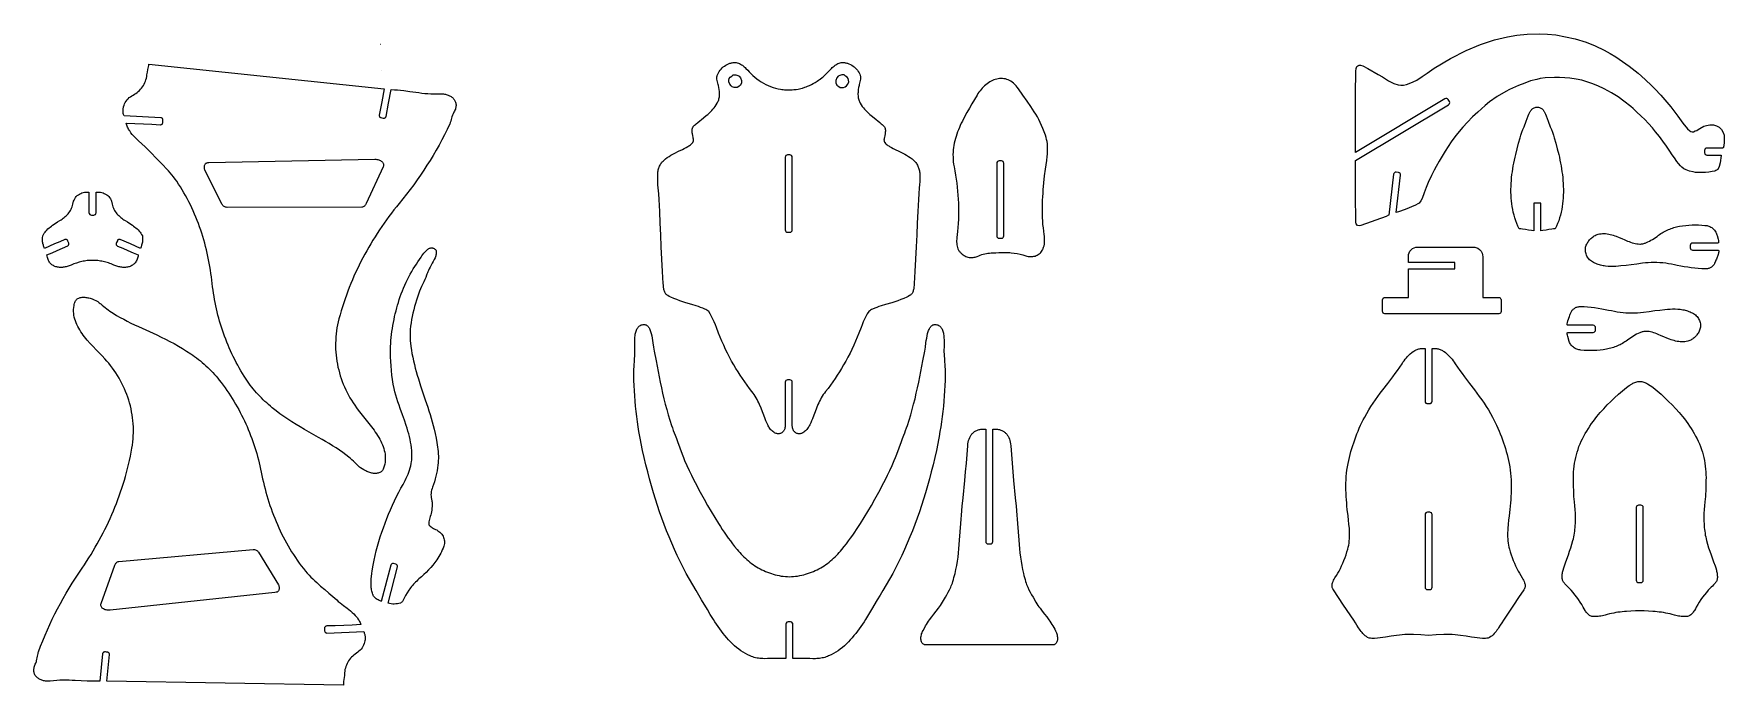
# Model space of a CAD drawing. Extents: x -246 to 461, y 7 to 279.
import ezdxf

# ---------------------------------------------------------------- set-up
doc = ezdxf.new("R2010")
doc.units = 0
doc.layers.add('Nível_Padrão', color=1, linetype='CONTINUOUS')

msp = doc.modelspace()

# ---------------------------------------------------------------- linework, layer by layer
at = {"layer": 'Nível_Padrão'}
for points in [[(459.62, 228.58), (459.22, 225.52), (458.8, 223.91), (458.13, 222.76), (457.34, 222.29), (456.88, 221.98), (455.83, 221.82), (454.42, 221.61), (452.96, 221.46), (451.5, 221.4), (450.04, 221.4), (448.9, 221.51), (447.85, 221.72), (446.29, 222.03), (445.61, 222.34), (444.88, 222.55), (443.94, 223.07), (443.16, 223.7), (442.53, 224.27), (441.7, 225.21), (441.02, 226.1), (440.03, 227.56), (439.14, 228.91), (438.15, 230.37), (436.69, 232.51), (435.18, 234.6), (433.72, 236.53), (432.16, 238.51), (430.8, 240.13), (429.13, 241.95), (427.62, 243.57), (426.11, 245.03), (424.23, 246.85), (422.82, 248.16), (421.73, 249.04), (418.91, 251.29), (416.46, 253.06), (413.7, 254.78), (410.67, 256.4), (408.06, 257.65), (405.46, 258.74), (401.23, 260.05), (398.88, 260.52), (396.23, 260.88), (394.19, 261.09), (392, 261.19), (389.91, 261.25), (385.95, 261.04), (383.81, 260.72), (382.51, 260.41), (379.85, 259.79), (377.4, 258.85), (374.79, 257.91), (372.29, 256.76), (371.09, 256.19), (369.47, 255.35), (365.93, 253.22), (362.69, 251.03), (360.82, 249.46), (357.74, 246.75), (355.6, 244.77), (353.51, 242.58), (351.53, 240.39), (348.66, 236.94), (346.63, 234.23), (344.08, 230.43), (341.57, 226.25), (340.42, 224.01), (339.6, 222.39), (338.49, 220.25), (337.02, 217.3), (336.13, 215.24), (335.39, 212.95), (334.51, 210.59), (333.99, 209.56), (333.25, 208.67), (332.66, 208.31), (331.78, 207.86), (327.43, 205.95), (324.63, 205.06), (324.02, 204.93), (323.62, 204.78), (325.46, 220.39, 0.414214), (324.6, 221.47), (323.63, 221.59, 0.414214), (322.54, 220.73), (320.52, 203.62), (320.42, 203.59), (319.46, 203.14), (308.92, 199.38), (308.11, 199.23), (307.44, 199.31), (306.93, 200.05), (306.78, 200.71), (306.78, 202.11), (306.7, 210.96), (306.63, 217.52), (306.7, 226.47), (345.56, 249.76, 0.414214), (345.9, 251.1), (345.4, 251.94, 0.414214), (344.05, 252.28), (306.58, 229.82), (306.58, 255.56), (306.74, 262.39), (306.79, 263.85), (306.89, 264.9), (307.21, 265.73), (307.57, 266.1), (308.14, 266.36), (308.72, 266.31), (309.66, 266.04), (311.85, 265), (316.18, 262.45), (317.9, 261.46), (320.45, 259.79), (322.69, 258.69), (324.47, 258.12), (325.61, 258.01), (326.76, 258.01), (327.96, 258.27), (329.11, 258.64), (330.78, 259.32), (332.29, 260.1), (334.53, 261.61), (336.57, 262.97), (339.49, 265.05), (346.42, 269.12), (352.99, 272.51), (358.94, 275.01), (364.83, 276.89), (370.25, 278.14), (374.06, 278.87), (378.44, 279.29), (383.55, 279.45), (386.94, 279.29), (390.44, 278.98), (398.47, 277.41), (403.11, 275.9), (406.81, 274.44), (410.57, 272.56), (413.12, 271.26), (415.52, 269.85), (421.05, 265.99), (424.8, 263.02), (427.83, 260.36), (430.59, 257.7), (431.79, 256.45), (434.35, 253.74), (436.8, 250.87), (438.52, 248.89), (441.39, 245.03), (443.52, 242.11), (445.51, 239.71), (446.5, 238.82), (446.86, 238.67), (447.38, 238.46), (448.01, 238.51), (448.69, 238.82), (449.42, 239.08), (449.89, 239.4), (450.67, 239.87), (452.39, 240.8), (453.49, 241.17), (454.79, 241.43), (456.3, 241.33), (457.61, 240.96), (458.7, 240.39), (459.74, 239.5), (460.42, 238.2), (460.79, 237.1), (460.84, 235.43), (460.79, 233.87), (460.68, 232.91), (460.63, 232.47), (460.6, 232.27), (460.55, 232.08), (460.5, 231.92), (460.42, 231.8), (460.32, 231.72), (460.26, 231.69), (460.2, 231.69), (453.61, 231.69, 0.414214), (452.63, 230.71), (452.63, 229.73, 0.414214), (453.61, 228.75), (459.54, 228.75), (459.58, 228.73), (459.61, 228.69), (459.62, 228.58)], [(69.63, 256.02), (70.16, 256.02), (71.02, 256.05), (71.75, 256.11), (71.96, 256.13), (72.66, 256.22), (73.57, 256.37), (74.12, 256.49), (74.67, 256.62), (75.3, 256.79), (76.33, 257.1), (76.84, 257.28), (77.41, 257.51), (78.22, 257.85), (79.15, 258.29), (79.78, 258.62), (80.39, 258.96), (80.66, 259.12), (81.54, 259.68), (82.03, 260.01), (82.5, 260.35), (82.78, 260.55), (83.54, 261.15), (83.94, 261.48), (84.38, 261.87), (84.9, 262.34), (85.4, 262.82), (86.09, 263.53), (86.78, 264.26), (87.48, 264.99), (87.83, 265.33), (88.2, 265.67), (88.57, 265.99), (88.95, 266.28), (89.35, 266.55), (89.76, 266.8), (90.19, 267.01), (90.64, 267.18), (91.1, 267.31), (91.58, 267.4), (91.91, 267.43), (92.24, 267.44), (92.56, 267.43), (92.89, 267.4), (93.22, 267.36), (93.54, 267.3), (93.86, 267.22), (94.18, 267.13), (94.8, 266.9), (95.4, 266.63), (95.96, 266.31), (96.5, 265.97), (96.98, 265.59), (97.44, 265.18), (97.89, 264.73), (98.3, 264.24), (98.67, 263.73), (99, 263.19), (99.28, 262.63), (99.51, 262.06), (99.59, 261.8), (99.64, 261.54), (99.66, 261.28), (99.67, 261.01), (99.66, 260.74), (99.63, 260.47), (99.53, 259.93), (99.4, 259.38), (99.26, 258.84), (99.11, 258.31), (98.99, 257.8), (98.82, 256.98), (98.69, 256.14), (98.6, 255.29), (98.57, 254.86), (98.56, 254.43), (98.56, 254.01), (98.59, 253.58), (98.63, 253.15), (98.69, 252.73), (98.78, 252.32), (98.89, 251.91), (99.03, 251.5), (99.19, 251.1), (99.54, 250.41), (99.93, 249.75), (100.35, 249.11), (100.81, 248.5), (101.29, 247.91), (101.81, 247.34), (102.35, 246.79), (102.9, 246.26), (103.48, 245.75), (104.06, 245.24), (105.26, 244.26), (107.67, 242.36), (108.32, 241.85), (108.65, 241.58), (108.97, 241.31), (109.26, 241.02), (109.51, 240.7), (109.62, 240.52), (109.72, 240.34), (109.81, 240.15), (109.88, 239.95), (109.96, 239.56), (110, 239.17), (110.01, 238.79), (109.98, 238.4), (109.93, 238.02), (109.87, 237.64), (109.74, 236.91), (109.59, 236.17), (109.51, 235.78), (109.45, 235.38), (109.43, 234.99), (109.44, 234.8), (109.47, 234.62), (109.51, 234.44), (109.58, 234.28), (109.66, 234.12), (109.78, 233.98), (110.07, 233.66), (110.39, 233.36), (110.72, 233.08), (111.06, 232.82), (111.41, 232.56), (111.77, 232.32), (112.51, 231.87), (113.28, 231.46), (114.07, 231.07), (115.65, 230.32), (117.29, 229.52), (118.09, 229.1), (118.88, 228.66), (119.66, 228.19), (120.42, 227.69), (121.15, 227.14), (121.86, 226.55), (122.18, 226.25), (122.48, 225.93), (122.75, 225.6), (123, 225.26), (123.23, 224.9), (123.43, 224.53), (123.62, 224.15), (123.78, 223.76), (123.92, 223.37), (124.05, 222.96), (124.15, 222.55), (124.24, 222.13), (124.31, 221.71), (124.36, 221.29), (124.39, 220.86), (124.4, 220.43), (124.41, 219.06), (124.38, 217.71), (124.31, 216.36), (124.2, 215), (123.99, 212.56), (123.82, 210.12), (123.67, 207.67), (123.55, 205.22), (123.34, 200.32), (123.13, 195.43), (122.9, 190.33), (122.66, 185.21), (122.38, 180.09), (122.23, 177.55), (122.05, 175.03), (122, 174.32), (121.94, 173.59), (121.85, 172.87), (121.78, 172.51), (121.7, 172.17), (121.6, 171.83), (121.48, 171.5), (121.33, 171.2), (121.16, 170.91), (120.96, 170.64), (120.73, 170.4), (120.46, 170.18), (120.16, 169.99), (119.55, 169.67), (118.94, 169.37), (117.7, 168.81), (116.46, 168.31), (115.2, 167.85), (113.93, 167.42), (112.65, 167.01), (110.08, 166.23), (108.25, 165.68), (107.34, 165.4), (106.44, 165.09), (105.55, 164.75), (104.69, 164.36), (104.27, 164.15), (103.86, 163.92), (103.45, 163.67), (103.06, 163.41), (102.43, 162.32), (101.84, 161.22), (101.29, 160.1), (100.78, 158.97), (100.29, 157.83), (99.82, 156.67), (98.92, 154.34), (98.25, 152.62), (97.55, 150.91), (96.81, 149.22), (96.03, 147.54), (95.22, 145.89), (94.37, 144.25), (93.48, 142.63), (92.56, 141.03), (91.69, 139.58), (90.81, 138.14), (89.9, 136.72), (88.98, 135.31), (88.02, 133.92), (87.04, 132.55), (86.02, 131.21), (84.97, 129.89), (84.49, 129.27), (84.03, 128.62), (83.6, 127.96), (83.2, 127.28), (82.82, 126.59), (82.47, 125.88), (82.13, 125.16), (81.8, 124.43), (81.19, 122.96), (80.62, 121.48), (80.05, 120), (79.48, 118.55), (79.14, 117.71), (78.79, 116.86), (78.4, 116.02), (78.18, 115.61), (77.96, 115.2), (77.72, 114.81), (77.46, 114.44), (77.19, 114.07), (76.89, 113.73), (76.58, 113.41), (76.24, 113.12), (75.87, 112.85), (75.48, 112.6), (75.21, 112.47), (74.93, 112.36), (74.65, 112.29), (74.37, 112.25), (74.09, 112.23), (73.81, 112.24), (73.54, 112.28), (73.27, 112.34), (73.02, 112.42), (72.77, 112.53), (72.54, 112.66), (72.32, 112.81), (72.11, 112.99), (71.92, 113.18), (71.76, 113.39), (71.61, 113.61, -0.022724), (71.43, 113.98, -0.084905), (71.08, 115.47), (71.07, 115.74), (71.07, 133.8, 0.414214), (70.09, 134.78), (69.6, 134.78), (69.11, 134.78, 0.414214), (68.13, 133.8), (68.13, 115.72), (68.12, 115.47, -0.084805), (67.76, 113.98, -0.022724), (67.58, 113.61), (67.44, 113.39), (67.27, 113.18), (67.08, 112.99), (66.88, 112.81), (66.66, 112.66), (66.42, 112.53), (66.18, 112.42), (65.92, 112.34), (65.65, 112.28), (65.38, 112.24), (65.11, 112.23), (64.83, 112.25), (64.55, 112.29), (64.27, 112.36), (63.99, 112.47), (63.71, 112.6), (63.32, 112.85), (62.96, 113.12), (62.62, 113.41), (62.3, 113.73), (62, 114.07), (61.73, 114.44), (61.47, 114.81), (61.23, 115.2), (61.01, 115.61), (60.8, 116.02), (60.41, 116.86), (60.05, 117.71), (59.71, 118.55), (59.14, 120), (58.58, 121.48), (58, 122.96), (57.39, 124.43), (57.07, 125.16), (56.73, 125.88), (56.37, 126.59), (55.99, 127.28), (55.59, 127.96), (55.16, 128.62), (54.71, 129.27), (54.22, 129.89), (53.17, 131.21), (52.16, 132.55), (51.17, 133.92), (50.22, 135.31), (49.29, 136.72), (48.39, 138.14), (47.5, 139.58), (46.63, 141.03), (45.71, 142.63), (44.82, 144.25), (43.98, 145.89), (43.16, 147.54), (42.39, 149.22), (41.65, 150.91), (40.94, 152.62), (40.27, 154.34), (39.37, 156.67), (38.91, 157.83), (38.42, 158.97), (37.9, 160.1), (37.35, 161.22), (36.77, 162.32), (36.14, 163.41), (35.74, 163.67), (35.34, 163.92), (34.92, 164.15), (34.5, 164.36), (33.64, 164.75), (32.75, 165.09), (31.85, 165.4), (30.94, 165.68), (29.12, 166.23), (26.54, 167.01), (25.27, 167.42), (24, 167.85), (22.74, 168.31), (21.49, 168.81), (20.26, 169.37), (19.65, 169.67), (19.04, 169.99), (18.73, 170.18), (18.47, 170.4), (18.24, 170.64), (18.03, 170.91), (17.86, 171.2), (17.72, 171.5), (17.59, 171.83), (17.49, 172.17), (17.41, 172.51), (17.35, 172.87), (17.25, 173.59), (17.19, 174.32), (17.14, 175.03), (16.97, 177.55), (16.81, 180.09), (16.54, 185.21), (16.29, 190.33), (16.06, 195.43), (15.85, 200.32), (15.64, 205.22), (15.52, 207.67), (15.38, 210.12), (15.2, 212.56), (14.99, 215), (14.89, 216.36), (14.82, 217.71), (14.79, 219.06), (14.79, 220.43), (14.8, 220.86), (14.84, 221.29), (14.89, 221.71), (14.95, 222.13), (15.04, 222.55), (15.15, 222.96), (15.27, 223.37), (15.41, 223.76), (15.58, 224.15), (15.76, 224.53), (15.97, 224.9), (16.2, 225.26), (16.44, 225.6), (16.72, 225.93), (17.01, 226.25), (17.33, 226.55), (18.04, 227.14), (18.78, 227.69), (19.53, 228.19), (20.31, 228.66), (21.1, 229.1), (21.9, 229.52), (23.54, 230.32), (25.12, 231.07), (25.91, 231.46), (26.68, 231.87), (27.43, 232.32), (27.79, 232.56), (28.14, 232.82), (28.48, 233.08), (28.81, 233.36), (29.12, 233.66), (29.42, 233.98), (29.53, 234.12), (29.62, 234.28), (29.68, 234.44), (29.73, 234.62), (29.75, 234.8), (29.76, 234.99), (29.74, 235.38), (29.68, 235.78), (29.6, 236.17), (29.45, 236.91), (29.32, 237.64), (29.26, 238.02), (29.21, 238.4), (29.19, 238.79), (29.19, 239.17), (29.23, 239.56), (29.32, 239.95), (29.39, 240.15), (29.47, 240.34), (29.57, 240.52), (29.68, 240.7), (29.94, 241.02), (30.23, 241.31), (30.54, 241.58), (30.87, 241.85), (31.53, 242.36), (33.93, 244.26), (35.13, 245.24), (35.72, 245.75), (36.29, 246.26), (36.85, 246.79), (37.39, 247.34), (37.9, 247.91), (38.39, 248.5), (38.84, 249.11), (39.27, 249.75), (39.65, 250.41), (40, 251.1), (40.16, 251.5), (40.3, 251.91), (40.41, 252.32), (40.5, 252.73), (40.57, 253.15), (40.61, 253.58), (40.63, 254.01), (40.64, 254.43), (40.62, 254.86), (40.6, 255.29), (40.5, 256.14), (40.37, 256.98), (40.21, 257.8), (40.08, 258.31), (39.93, 258.84), (39.79, 259.38), (39.66, 259.93), (39.57, 260.47), (39.54, 260.74), (39.53, 261.01), (39.53, 261.28), (39.56, 261.54), (39.61, 261.8), (39.68, 262.06), (39.91, 262.63), (40.19, 263.19), (40.52, 263.73), (40.9, 264.24), (41.31, 264.73), (41.75, 265.18), (42.21, 265.59), (42.7, 265.97), (43.23, 266.31), (43.8, 266.63), (44.39, 266.9), (45.02, 267.13), (45.33, 267.22), (45.65, 267.3), (45.98, 267.36), (46.3, 267.4), (46.63, 267.43), (46.96, 267.44), (47.28, 267.43), (47.61, 267.4), (48.09, 267.31), (48.56, 267.18), (49, 267.01), (49.43, 266.8), (49.84, 266.55), (50.24, 266.28), (50.62, 265.99), (51, 265.67), (51.36, 265.33), (51.72, 264.99), (52.42, 264.26), (53.1, 263.53), (53.8, 262.82), (54.6, 262.06), (55.43, 261.33), (56.29, 260.64), (57.18, 259.99), (58.1, 259.39), (59.04, 258.83), (60.01, 258.31), (60.99, 257.84), (62, 257.42), (63.03, 257.05), (64.07, 256.73), (65.13, 256.47), (66.21, 256.27), (66.76, 256.19), (67.3, 256.12), (67.85, 256.07), (68.41, 256.04), (68.96, 256.02), (69.52, 256.02), (69.63, 256.02)], [(71.07, 227.85, 0.414214), (70.09, 228.83), (69.11, 228.83, 0.414214), (68.13, 227.85), (68.13, 197.47, 0.414214), (69.11, 196.49), (70.09, 196.49, 0.414214), (71.07, 197.47), (71.07, 227.85)], [(156.61, 194.93, 0.414214), (157.59, 193.95), (158.57, 193.95, 0.414214), (159.55, 194.93), (159.55, 225.31, 0.414214), (158.57, 226.29), (157.59, 226.29, 0.414214), (156.61, 225.31), (156.61, 194.93)], [(-223.06, 213.22), (-223.06, 204.67, 0.414214), (-222.08, 203.69), (-221.1, 203.69, 0.414214), (-220.12, 204.67), (-220.12, 213.24), (-219.81, 213.27), (-219.5, 213.3), (-218.9, 213.3), (-218.3, 213.24), (-217.73, 213.13), (-217.18, 212.96), (-216.65, 212.74), (-216.14, 212.48), (-215.67, 212.17), (-215.23, 211.81), (-214.82, 211.41), (-214.45, 210.97), (-214.13, 210.49), (-213.85, 209.97), (-213.62, 209.43), (-213.44, 208.85), (-213.37, 208.55), (-213.31, 208.24), (-213.2, 207.67), (-213.05, 207.12), (-212.85, 206.59), (-212.62, 206.09), (-212.36, 205.6), (-212.06, 205.12), (-211.73, 204.67), (-211.38, 204.24), (-211.01, 203.82), (-210.62, 203.43), (-210.2, 203.05), (-209.78, 202.68), (-209.34, 202.34), (-208.89, 202.01), (-208.44, 201.7), (-207.98, 201.41), (-206.96, 200.78), (-205.93, 200.12), (-204.9, 199.42), (-204.39, 199.05), (-203.9, 198.67), (-203.42, 198.27), (-202.96, 197.87), (-202.52, 197.44), (-202.11, 197), (-201.72, 196.54), (-201.36, 196.06), (-201.04, 195.57), (-200.75, 195.05), (-200.66, 194.16), (-200.64, 193.72), (-200.64, 193.28), (-200.66, 192.84), (-200.71, 192.41), (-200.78, 191.98), (-200.9, 191.56), (-201.04, 191.05), (-201.04, 191.04), (-201.27, 190.39), (-201.5, 189.75), (-205.77, 191.61), (-210.05, 193.46), (-210.15, 193.49), (-210.26, 193.5), (-210.47, 193.49), (-210.6, 193.47), (-210.72, 193.42), (-210.83, 193.36), (-210.94, 193.29), (-211.09, 193.14), (-211.2, 192.96), (-211.55, 192.16), (-211.65, 191.92), (-211.68, 191.8), (-211.7, 191.67), (-211.69, 191.48), (-211.64, 191.29), (-211.54, 191.09), (-211.4, 190.92), (-211.27, 190.81), (-211.11, 190.72), (-208.96, 189.79), (-206.78, 188.84), (-204.61, 187.9), (-202.48, 187.03), (-202.55, 186.52), (-202.65, 186.04), (-202.77, 185.59), (-202.92, 185.17), (-203.1, 184.77), (-203.29, 184.4), (-203.51, 184.06), (-203.74, 183.74), (-204, 183.45), (-204.27, 183.19), (-204.56, 182.95), (-204.87, 182.73), (-205.19, 182.54), (-205.52, 182.37), (-205.87, 182.23), (-206.23, 182.1), (-206.6, 182), (-206.97, 181.92), (-207.36, 181.86), (-207.75, 181.82), (-208.15, 181.8), (-208.56, 181.8), (-208.97, 181.82), (-209.38, 181.86), (-209.79, 181.91), (-210.2, 181.99), (-210.62, 182.08), (-211.03, 182.18), (-211.44, 182.31), (-211.85, 182.45), (-212.25, 182.6), (-212.64, 182.77), (-213.75, 183.23), (-214.31, 183.44), (-214.86, 183.64), (-215.42, 183.81), (-215.98, 183.98), (-216.54, 184.12), (-217.1, 184.25), (-217.66, 184.37), (-218.22, 184.47), (-218.78, 184.55), (-219.34, 184.62), (-219.9, 184.67), (-220.46, 184.71), (-221.02, 184.74), (-221.59, 184.74), (-222.15, 184.73), (-222.71, 184.71), (-223.27, 184.67), (-223.83, 184.62), (-224.4, 184.55), (-224.96, 184.46), (-225.52, 184.36), (-226.08, 184.25), (-227.2, 183.97), (-228.31, 183.63), (-229.42, 183.24), (-230.53, 182.78), (-230.93, 182.61), (-231.33, 182.46), (-231.74, 182.32), (-232.15, 182.2), (-232.56, 182.09), (-232.97, 182), (-233.38, 181.92), (-233.8, 181.86), (-234.21, 181.82), (-234.61, 181.8), (-235.01, 181.8), (-235.41, 181.82), (-235.8, 181.85), (-236.19, 181.91), (-236.56, 181.99), (-236.93, 182.09), (-237.28, 182.21), (-237.63, 182.35), (-237.96, 182.52), (-238.27, 182.71), (-238.58, 182.92), (-238.86, 183.16), (-239.13, 183.42), (-239.39, 183.71), (-239.62, 184.02), (-239.83, 184.36), (-240.03, 184.73), (-240.2, 185.12), (-240.34, 185.55), (-240.47, 186), (-240.56, 186.48), (-240.64, 186.99), (-238.51, 187.9), (-236.33, 188.86), (-231.96, 190.77), (-231.87, 190.83), (-231.79, 190.9), (-231.65, 191.06), (-231.58, 191.17), (-231.53, 191.29), (-231.5, 191.42), (-231.48, 191.54), (-231.48, 191.76), (-231.54, 191.96), (-231.88, 192.76), (-231.97, 192.97), (-232.03, 193.07), (-232.1, 193.16), (-232.24, 193.29), (-232.4, 193.39), (-232.58, 193.46), (-232.77, 193.5), (-232.95, 193.5), (-233.04, 193.49), (-233.13, 193.46), (-235.29, 192.53), (-237.46, 191.59), (-241.68, 189.75), (-242.06, 190.82), (-242.14, 191.03), (-242.14, 191.05), (-242.32, 191.73), (-242.42, 192.13), (-242.49, 192.54), (-242.53, 192.95), (-242.54, 193.36), (-242.53, 193.77), (-242.5, 194.19), (-242.42, 195.02), (-242.14, 195.54), (-241.82, 196.04), (-241.46, 196.52), (-241.07, 196.99), (-240.66, 197.43), (-240.22, 197.86), (-239.76, 198.27), (-239.28, 198.66), (-238.78, 199.04), (-238.28, 199.41), (-237.25, 200.12), (-236.21, 200.78), (-235.2, 201.41), (-234.74, 201.7), (-234.28, 202.01), (-233.84, 202.34), (-233.4, 202.68), (-232.97, 203.05), (-232.56, 203.42), (-232.17, 203.82), (-231.79, 204.24), (-231.44, 204.67), (-231.12, 205.12), (-230.82, 205.59), (-230.55, 206.09), (-230.32, 206.59), (-230.13, 207.12), (-229.97, 207.67), (-229.86, 208.24), (-229.8, 208.55), (-229.73, 208.85), (-229.55, 209.43), (-229.32, 209.97), (-229.04, 210.49), (-228.72, 210.97), (-228.36, 211.41), (-227.95, 211.8), (-227.51, 212.16), (-227.04, 212.47), (-226.54, 212.74), (-226.01, 212.95), (-225.45, 213.12), (-224.88, 213.23), (-224.29, 213.28), (-223.68, 213.28), (-223.37, 213.26), (-223.06, 213.22)], [(457.58, 185.26), (457.4, 184.8), (457.22, 184.34), (456.85, 183.48), (456.73, 183.22), (456.58, 182.98), (456.41, 182.74), (456.22, 182.52), (456.01, 182.31), (455.78, 182.12), (455.53, 181.94), (455.27, 181.78), (455, 181.63), (454.72, 181.5), (454.44, 181.39), (454.14, 181.3), (453.85, 181.22), (453.55, 181.17), (453.25, 181.14), (452.96, 181.13), (451.49, 181.18), (450.01, 181.28), (448.53, 181.42), (447.05, 181.61), (445.57, 181.84), (444.1, 182.09), (442.64, 182.36), (441.19, 182.65), (440, 182.89), (438.8, 183.11), (437.58, 183.32), (436.37, 183.5), (435.15, 183.65), (433.93, 183.76), (432.71, 183.83), (431.5, 183.86), (430.29, 183.83), (429.09, 183.75), (427.87, 183.64), (426.66, 183.5), (424.24, 183.18), (421.88, 182.88), (419.8, 182.63), (417.66, 182.39), (416.59, 182.3), (415.5, 182.23), (414.42, 182.19), (413.35, 182.19), (412.28, 182.23), (411.22, 182.33), (410.7, 182.4), (410.18, 182.49), (409.66, 182.59), (409.15, 182.71), (408.64, 182.85), (408.14, 183), (407.65, 183.18), (407.16, 183.38), (406.68, 183.6), (406.2, 183.84), (405.73, 184.1), (405.28, 184.39), (404.89, 184.68), (404.53, 184.99), (404.2, 185.34), (403.9, 185.71), (403.64, 186.11), (403.41, 186.52), (403.21, 186.95), (403.05, 187.4), (402.92, 187.86), (402.84, 188.32), (402.79, 188.79), (402.78, 189.26), (402.81, 189.73), (402.88, 190.2), (403, 190.65), (403.16, 191.1), (403.34, 191.49), (403.53, 191.88), (403.75, 192.25), (403.99, 192.61), (404.24, 192.97), (404.51, 193.3), (404.8, 193.63), (405.11, 193.93), (405.43, 194.22), (405.77, 194.49), (406.12, 194.74), (406.49, 194.97), (406.87, 195.17), (407.26, 195.36), (407.67, 195.52), (408.08, 195.65), (408.71, 195.8), (409.34, 195.89), (409.98, 195.94), (410.62, 195.95), (411.26, 195.91), (411.9, 195.83), (412.54, 195.72), (413.17, 195.59), (413.8, 195.42), (414.43, 195.24), (415.05, 195.03), (415.67, 194.81), (416.87, 194.34), (418.04, 193.86), (419.23, 193.35), (420.46, 192.82), (421.08, 192.57), (421.71, 192.33), (422.35, 192.12), (422.99, 191.93), (423.63, 191.77), (424.28, 191.65), (424.92, 191.58), (425.57, 191.55), (425.89, 191.56), (426.21, 191.59), (426.54, 191.63), (426.86, 191.69), (427.18, 191.76), (427.5, 191.86), (427.81, 191.97), (428.13, 192.1), (428.84, 192.43), (429.53, 192.78), (430.2, 193.14), (430.85, 193.51), (431.49, 193.91), (432.11, 194.32), (432.74, 194.76), (433.36, 195.22), (433.85, 195.58), (434.35, 195.92), (434.86, 196.25), (435.37, 196.55), (435.89, 196.84), (436.42, 197.12), (436.96, 197.37), (437.5, 197.61), (438.05, 197.84), (438.61, 198.05), (439.18, 198.24), (439.75, 198.42), (440.32, 198.58), (440.91, 198.73), (441.49, 198.87), (442.09, 198.99), (443.43, 199.21), (444.76, 199.38), (446.09, 199.49), (447.42, 199.56), (448.75, 199.57), (450.09, 199.55), (451.44, 199.48), (452.79, 199.38), (453.22, 199.33), (453.65, 199.25), (454.06, 199.14), (454.47, 199), (454.86, 198.83), (455.24, 198.64), (455.6, 198.42), (455.94, 198.18), (456.26, 197.91), (456.56, 197.61), (456.84, 197.3), (457.09, 196.96), (457.31, 196.59), (457.51, 196.21), (457.67, 195.8), (457.79, 195.37), (457.85, 195.16), (458.25, 193.65), (458.39, 193.1), (458.48, 192.66), (458.5, 192.49), (458.5, 192.34), (458.48, 192.22), (458.45, 192.12), (458.39, 192.05), (458.31, 192), (458.21, 191.97), (458.08, 191.96), (447.64, 191.96, 0.414214), (446.66, 190.98), (446.66, 190, 0.414214), (447.64, 189.02), (457.56, 189.02), (458.07, 189.02), (458.22, 189.01), (458.35, 188.99), (458.45, 188.94), (458.52, 188.88), (458.57, 188.79), (458.6, 188.67), (458.6, 188.51), (458.58, 188.33), (458.46, 187.84), (458.25, 187.19), (457.58, 185.26)], [(-97.95, 41.41), (-94.03, 56.55, 0.414214), (-94.74, 57.74), (-95.69, 57.99, 0.414214), (-96.88, 57.28), (-100.8, 42.16), (-100.89, 42.19), (-101.33, 42.35), (-101.76, 42.54), (-102.18, 42.75), (-102.58, 42.99), (-102.95, 43.25), (-103.3, 43.54), (-103.62, 43.86), (-103.91, 44.21), (-104.04, 44.4), (-104.16, 44.6), (-104.28, 44.84), (-104.38, 45.09), (-104.52, 45.55), (-104.65, 46), (-104.76, 46.46), (-104.85, 46.93), (-104.93, 47.4), (-104.99, 47.87), (-105.07, 48.81), (-105.09, 49.76), (-105.07, 50.71), (-105, 51.66), (-104.91, 52.6), (-104.75, 53.79), (-104.57, 54.98), (-104.17, 57.34), (-103.79, 59.33), (-103.36, 61.3), (-102.9, 63.27), (-102.38, 65.23), (-101.83, 67.18), (-101.24, 69.11), (-100.61, 71.04), (-99.94, 72.95), (-99.24, 74.86), (-98.5, 76.75), (-97.73, 78.62), (-96.94, 80.48), (-96.11, 82.33), (-95.26, 84.16), (-94.39, 85.97), (-93.49, 87.77), (-92.63, 89.43), (-91.73, 91.09), (-90.85, 92.77), (-90.43, 93.62), (-90.02, 94.47), (-89.64, 95.33), (-89.29, 96.2), (-88.96, 97.08), (-88.68, 97.97), (-88.44, 98.86), (-88.25, 99.77), (-88.11, 100.69), (-88.07, 101.16), (-88.04, 101.63), (-88, 102.82), (-88.02, 104.01), (-88.09, 105.2), (-88.2, 106.38), (-88.36, 107.56), (-88.55, 108.73), (-88.78, 109.9), (-89.04, 111.06), (-89.34, 112.22), (-89.65, 113.37), (-89.99, 114.52), (-90.35, 115.66), (-91.11, 117.92), (-91.9, 120.15), (-92.9, 122.86), (-93.4, 124.23), (-93.88, 125.6), (-94.34, 126.98), (-94.76, 128.37), (-95.14, 129.77), (-95.31, 130.47), (-95.46, 131.17), (-95.81, 133.03), (-96.11, 134.9), (-96.36, 136.79), (-96.57, 138.69), (-96.73, 140.59), (-96.85, 142.48), (-96.92, 144.38), (-96.96, 146.26), (-96.95, 147.49), (-96.92, 148.74), (-96.85, 149.98), (-96.76, 151.24), (-96.65, 152.49), (-96.51, 153.75), (-96.35, 155.01), (-96.17, 156.26), (-95.96, 157.51), (-95.74, 158.75), (-95.49, 159.99), (-95.23, 161.22), (-94.95, 162.43), (-94.65, 163.64), (-94.34, 164.83), (-94.02, 166), (-93.67, 167.17), (-93.29, 168.36), (-92.88, 169.56), (-92.44, 170.76), (-91.98, 171.97), (-91.48, 173.17), (-90.97, 174.37), (-90.43, 175.56), (-89.87, 176.73), (-89.29, 177.88), (-88.69, 179.01), (-88.07, 180.11), (-87.44, 181.18), (-86.8, 182.21), (-86.14, 183.2), (-85.47, 184.14), (-84.85, 185.05), (-84.16, 186.09), (-83.8, 186.63), (-83.42, 187.16), (-83.02, 187.69), (-82.61, 188.19), (-82.19, 188.65), (-81.76, 189.06), (-81.54, 189.24), (-81.32, 189.4), (-81.09, 189.55), (-80.86, 189.68), (-80.63, 189.78), (-80.4, 189.87), (-80.16, 189.92), (-79.92, 189.95), (-79.68, 189.96), (-79.44, 189.93), (-79.19, 189.88), (-78.94, 189.79), (-78.65, 189.64), (-78.4, 189.47), (-78.2, 189.27), (-78.04, 189.04), (-77.92, 188.8), (-77.85, 188.53), (-77.81, 188.25), (-77.8, 187.95), (-77.82, 187.63), (-77.88, 187.3), (-77.96, 186.96), (-78.07, 186.6), (-78.19, 186.24), (-78.34, 185.86), (-78.69, 185.09), (-79.08, 184.31), (-79.5, 183.52), (-80.36, 181.96), (-80.76, 181.23), (-81.1, 180.53), (-81.39, 179.89), (-81.5, 179.59), (-81.58, 179.31), (-81.7, 178.92), (-81.84, 178.5), (-82.19, 177.62), (-82.61, 176.69), (-83.07, 175.72), (-84, 173.76), (-84.42, 172.8), (-84.78, 171.89), (-85.22, 170.63), (-85.66, 169.35), (-86.08, 168.05), (-86.49, 166.73), (-86.87, 165.4), (-87.23, 164.05), (-87.57, 162.69), (-87.87, 161.33), (-88.13, 159.95), (-88.36, 158.57), (-88.54, 157.18), (-88.67, 155.8), (-88.75, 154.42), (-88.77, 153.03), (-88.76, 152.35), (-88.74, 151.66), (-88.69, 150.97), (-88.63, 150.29), (-88.46, 148.77), (-88.24, 147.24), (-87.98, 145.73), (-87.68, 144.21), (-87.35, 142.71), (-86.99, 141.2), (-86.6, 139.7), (-86.18, 138.21), (-85.74, 136.72), (-85.29, 135.23), (-84.35, 132.27), (-83.37, 129.34), (-82.4, 126.43), (-81.4, 123.39), (-80.91, 121.86), (-80.43, 120.33), (-79.97, 118.78), (-79.53, 117.24), (-79.12, 115.69), (-78.74, 114.14), (-78.31, 112.3), (-77.9, 110.45), (-77.54, 108.58), (-77.39, 107.64), (-77.25, 106.7), (-77.13, 105.76), (-77.04, 104.81), (-76.97, 103.87), (-76.93, 102.92), (-76.93, 101.97), (-76.96, 101.03), (-77.03, 100.08), (-77.13, 99.14), (-77.3, 97.97), (-77.5, 96.8), (-77.72, 95.64), (-77.98, 94.49), (-78.27, 93.35), (-78.6, 92.21), (-78.96, 91.09), (-79.38, 89.98), (-79.6, 89.35), (-79.78, 88.71), (-79.92, 88.07), (-80, 87.42), (-80.04, 86.77), (-80.02, 86.11), (-79.94, 85.45), (-79.88, 85.12), (-79.81, 84.8), (-79.72, 84.43), (-79.65, 84.05), (-79.6, 83.68), (-79.56, 83.31), (-79.53, 82.57), (-79.55, 81.82), (-79.62, 81.08), (-79.72, 80.34), (-79.85, 79.6), (-80.01, 78.87), (-80.15, 78.29), (-80.32, 77.72), (-80.49, 77.14), (-80.66, 76.57), (-80.79, 75.99), (-80.89, 75.4), (-80.91, 75.1), (-80.92, 74.81), (-80.91, 74.5), (-80.88, 74.2), (-80.61, 73.87), (-80.32, 73.58), (-80.01, 73.32), (-79.68, 73.09), (-79.33, 72.87), (-78.96, 72.67), (-78.16, 72.28), (-77.64, 72.01), (-77.15, 71.72), (-76.7, 71.4), (-76.28, 71.05), (-75.89, 70.67), (-75.55, 70.27), (-75.24, 69.85), (-74.98, 69.4), (-74.76, 68.94), (-74.59, 68.45), (-74.48, 67.95), (-74.41, 67.44), (-74.4, 66.9), (-74.44, 66.36), (-74.54, 65.8), (-74.71, 65.23), (-75, 64.43), (-75.29, 63.67), (-75.6, 62.95), (-75.93, 62.26), (-76.29, 61.59), (-76.68, 60.93), (-77.1, 60.27), (-77.56, 59.6), (-78.4, 58.47), (-79.26, 57.37), (-80.15, 56.31), (-81.06, 55.3), (-82.01, 54.31), (-82.98, 53.35), (-84, 52.43), (-85.05, 51.53), (-85.53, 51.11), (-86, 50.68), (-86.46, 50.24), (-86.9, 49.79), (-87.33, 49.32), (-87.75, 48.84), (-88.15, 48.35), (-88.54, 47.86), (-88.92, 47.35), (-89.29, 46.83), (-89.98, 45.77), (-90.62, 44.68), (-91.2, 43.58), (-91.5, 42.99), (-91.66, 42.7), (-91.83, 42.41), (-92.01, 42.15), (-92.22, 41.9), (-92.45, 41.68), (-92.7, 41.5), (-92.79, 41.46, -0.152662), (-97.98, 41.42), (-97.95, 41.41)], [(328.77, 181), (328.77, 181.17), (328.89, 181.17), (348.17, 181.17), (348.17, 183.8), (329.4, 183.8), (328.77, 183.8), (328.77, 183.94), (328.77, 185.34), (328.77, 186.37, -0.414214), (332.69, 190.29), (332.8, 190.29), (349.6, 190.29), (355.91, 190.29, -0.00603), (356.01, 190.29, -0.062624), (356.98, 190.15, -0.235992), (359.57, 187.79, -0.031867), (359.72, 187.31, -0.060593), (359.83, 186.37), (359.83, 175.81), (359.83, 169.26), (366.56, 169.26, -0.325789), (367.49, 168.58, -0.077911), (367.54, 168.28), (367.54, 163.38, -0.414214), (366.56, 162.4), (365.16, 162.4), (318.97, 162.4, -0.026604), (318.86, 162.41, -0.383384), (317.99, 163.38), (317.99, 163.43), (317.99, 168.28, -0.414214), (318.97, 169.26), (321.64, 169.26), (328.77, 169.26), (328.77, 179.92), (328.77, 181)], [(396.12, 161.33), (396.3, 161.8), (396.48, 162.25), (396.85, 163.11), (396.97, 163.37), (397.12, 163.62), (397.29, 163.85), (397.48, 164.07), (397.7, 164.28), (397.93, 164.48), (398.17, 164.66), (398.43, 164.82), (398.7, 164.97), (398.98, 165.1), (399.26, 165.21), (399.56, 165.3), (399.85, 165.37), (400.15, 165.42), (400.45, 165.46), (400.74, 165.46), (402.21, 165.42), (403.69, 165.32), (405.17, 165.17), (406.65, 164.98), (408.13, 164.76), (409.6, 164.51), (411.06, 164.24), (412.51, 163.95), (413.7, 163.71), (414.91, 163.49), (416.12, 163.28), (417.33, 163.1), (418.55, 162.95), (419.77, 162.84), (420.99, 162.76), (422.21, 162.74), (423.41, 162.77), (424.62, 162.84), (425.83, 162.96), (427.04, 163.09), (429.46, 163.41), (431.82, 163.72), (433.9, 163.97), (436.04, 164.2), (437.12, 164.3), (438.2, 164.37), (439.28, 164.41), (440.35, 164.41), (441.42, 164.36), (442.48, 164.27), (443, 164.2), (443.52, 164.11), (444.04, 164.01), (444.55, 163.89), (445.06, 163.75), (445.56, 163.59), (446.05, 163.42), (446.54, 163.22), (447.03, 163), (447.5, 162.76), (447.97, 162.49), (448.43, 162.2), (448.81, 161.92), (449.17, 161.6), (449.5, 161.26), (449.8, 160.88), (450.06, 160.49), (450.29, 160.07), (450.49, 159.64), (450.65, 159.19), (450.78, 158.74), (450.86, 158.27), (450.91, 157.8), (450.92, 157.33), (450.89, 156.86), (450.82, 156.4), (450.7, 155.94), (450.54, 155.5), (450.36, 155.11), (450.17, 154.72), (449.95, 154.34), (449.71, 153.98), (449.46, 153.63), (449.19, 153.29), (448.9, 152.97), (448.59, 152.66), (448.27, 152.38), (447.93, 152.11), (447.58, 151.86), (447.21, 151.63), (446.83, 151.42), (446.44, 151.24), (446.04, 151.08), (445.62, 150.95), (444.99, 150.8), (444.36, 150.7), (443.72, 150.65), (443.08, 150.65), (442.44, 150.69), (441.8, 150.76), (441.16, 150.87), (440.53, 151.01), (439.9, 151.17), (439.27, 151.36), (438.65, 151.56), (438.03, 151.78), (436.83, 152.25), (435.66, 152.73), (434.47, 153.25), (433.25, 153.77), (432.62, 154.02), (431.99, 154.26), (431.35, 154.48), (430.71, 154.67), (430.07, 154.83), (429.42, 154.95), (428.78, 155.02), (428.13, 155.04), (427.81, 155.03), (427.49, 155.01), (427.16, 154.96), (426.84, 154.91), (426.52, 154.83), (426.21, 154.74), (425.89, 154.63), (425.57, 154.5), (424.86, 154.16), (424.17, 153.82), (423.5, 153.46), (422.85, 153.08), (422.22, 152.69), (421.59, 152.27), (420.96, 151.84), (420.34, 151.38), (419.85, 151.02), (419.35, 150.68), (418.84, 150.35), (418.33, 150.04), (417.81, 149.75), (417.28, 149.48), (416.74, 149.22), (416.2, 148.98), (415.65, 148.76), (415.09, 148.55), (414.53, 148.35), (413.96, 148.17), (413.38, 148.01), (412.8, 147.86), (412.21, 147.73), (411.61, 147.61), (410.27, 147.39), (408.94, 147.22), (407.61, 147.1), (406.28, 147.04), (404.95, 147.02), (403.61, 147.05), (402.26, 147.11), (400.91, 147.21), (400.48, 147.27), (400.05, 147.35), (399.64, 147.46), (399.23, 147.6), (398.84, 147.76), (398.46, 147.95), (398.1, 148.17), (397.76, 148.42), (397.44, 148.69), (397.14, 148.98), (396.86, 149.3), (396.61, 149.64), (396.39, 150), (396.2, 150.39), (396.04, 150.8), (395.91, 151.23), (395.85, 151.43), (395.45, 152.94), (395.31, 153.5), (395.22, 153.93), (395.2, 154.11), (395.2, 154.26), (395.22, 154.38), (395.25, 154.47), (395.31, 154.55), (395.39, 154.6), (395.5, 154.63), (395.62, 154.64), (406.06, 154.64, 0.414214), (407.04, 155.62), (407.04, 156.6, 0.414214), (406.06, 157.58), (396.14, 157.58), (395.63, 157.58), (395.48, 157.58), (395.35, 157.61), (395.25, 157.65), (395.18, 157.72), (395.13, 157.81), (395.1, 157.93), (395.1, 158.08), (395.13, 158.27), (395.24, 158.75), (395.45, 159.41), (396.12, 161.33)], [(64.6, 18.35), (63.32, 18.31), (62.03, 18.26), (60.74, 18.22), (59.45, 18.21), (58.82, 18.22), (58.19, 18.25), (57.56, 18.3), (56.95, 18.38), (56.34, 18.47), (55.74, 18.6), (55.16, 18.75), (54.59, 18.94), (54.06, 19.15), (53.53, 19.37), (52.5, 19.84), (51.5, 20.37), (50.53, 20.94), (49.59, 21.55), (48.67, 22.21), (47.78, 22.92), (46.92, 23.65), (46.08, 24.43), (45.26, 25.24), (44.46, 26.08), (43.68, 26.94), (42.92, 27.84), (42.18, 28.76), (41.46, 29.7), (40.75, 30.66), (40.06, 31.63), (39.39, 32.62), (38.72, 33.63), (38.07, 34.64), (36.8, 36.69), (35.57, 38.76), (33.18, 42.84), (32.01, 44.83), (30.84, 46.76), (29.44, 49.07), (28.07, 51.44), (26.74, 53.85), (25.45, 56.31), (24.19, 58.81), (22.97, 61.35), (21.79, 63.91), (20.65, 66.5), (19.55, 69.11), (18.49, 71.73), (17.48, 74.37), (16.5, 77.01), (15.57, 79.65), (14.69, 82.29), (13.85, 84.93), (13.05, 87.55), (12.22, 90.42), (11.4, 93.35), (10.6, 96.31), (9.84, 99.3), (9.12, 102.3), (8.45, 105.28), (7.84, 108.23), (7.56, 109.69), (7.31, 111.13), (6.97, 113.14), (6.64, 115.2), (6.34, 117.29), (6.05, 119.41), (5.79, 121.56), (5.55, 123.72), (5.34, 125.89), (5.16, 128.06), (5.02, 130.23), (4.91, 132.39), (4.85, 134.53), (4.82, 136.65), (4.84, 138.73), (4.91, 140.78), (5.04, 142.78), (5.12, 143.76), (5.21, 144.73), (5.27, 145.56), (5.29, 146.45), (5.29, 147.4), (5.27, 148.38), (5.23, 150.42), (5.24, 151.43), (5.28, 152.43), (5.37, 153.39), (5.43, 153.85), (5.51, 154.3), (5.61, 154.73), (5.73, 155.14), (5.87, 155.54), (6.03, 155.91), (6.21, 156.25), (6.42, 156.57), (6.65, 156.87), (6.92, 157.13), (7.21, 157.36), (7.53, 157.56), (7.89, 157.73), (8.28, 157.85), (8.66, 157.93), (9.02, 157.95), (9.36, 157.92), (9.68, 157.85), (9.97, 157.73), (10.25, 157.56), (10.5, 157.36), (10.74, 157.12), (10.97, 156.84), (11.17, 156.53), (11.36, 156.19), (11.54, 155.83), (11.7, 155.44), (11.85, 155.03), (11.98, 154.59), (12.11, 154.14), (12.33, 153.21), (12.52, 152.23), (12.68, 151.24), (12.82, 150.26), (13.07, 148.4), (13.19, 147.55), (13.32, 146.8), (14.11, 142.67), (14.95, 138.32), (15.4, 136.07), (15.86, 133.8), (16.35, 131.51), (16.86, 129.21), (17.4, 126.91), (17.96, 124.62), (18.56, 122.35), (19.2, 120.11), (19.87, 117.9), (20.58, 115.74), (20.95, 114.68), (21.33, 113.64), (21.72, 112.61), (22.12, 111.6), (22.62, 110.33), (23.11, 109.03), (24.07, 106.35), (25.05, 103.66), (25.55, 102.34), (26.07, 101.05), (26.96, 99), (27.9, 96.95), (28.88, 94.91), (29.9, 92.88), (30.95, 90.85), (32.02, 88.85), (34.2, 84.88), (35.63, 82.32), (37.1, 79.78), (38.62, 77.25), (40.19, 74.75), (40.99, 73.51), (41.8, 72.28), (42.63, 71.06), (43.47, 69.85), (44.33, 68.65), (45.2, 67.46), (46.08, 66.29), (46.98, 65.13), (48.03, 63.83), (48.57, 63.2), (49.13, 62.57), (49.69, 61.96), (50.27, 61.35), (50.86, 60.76), (51.47, 60.18), (52.08, 59.62), (52.71, 59.07), (53.36, 58.55), (54.02, 58.04), (54.7, 57.55), (55.39, 57.08), (56.1, 56.63), (56.82, 56.21), (57.58, 55.8), (58.35, 55.41), (59.12, 55.04), (59.91, 54.69), (60.7, 54.36), (61.51, 54.06), (62.32, 53.78), (63.13, 53.52), (63.96, 53.29), (64.79, 53.09), (65.63, 52.92), (66.47, 52.77), (67.32, 52.66), (68.18, 52.57), (69.04, 52.51), (69.9, 52.49), (70.77, 52.51), (71.63, 52.57), (72.48, 52.66), (73.33, 52.77), (74.18, 52.92), (75.02, 53.09), (75.85, 53.29), (76.67, 53.52), (77.49, 53.78), (78.3, 54.06), (79.1, 54.36), (79.9, 54.69), (80.68, 55.04), (81.46, 55.41), (82.23, 55.8), (82.99, 56.21), (83.71, 56.63), (84.42, 57.08), (85.11, 57.55), (85.79, 58.04), (86.45, 58.55), (87.09, 59.07), (87.72, 59.62), (88.34, 60.18), (88.95, 60.76), (89.54, 61.35), (90.11, 61.96), (90.68, 62.57), (91.23, 63.2), (91.78, 63.83), (92.83, 65.13), (93.73, 66.29), (94.61, 67.46), (95.48, 68.65), (96.34, 69.85), (97.18, 71.06), (98, 72.28), (98.82, 73.51), (99.62, 74.75), (101.18, 77.25), (102.7, 79.78), (104.18, 82.32), (105.61, 84.88), (107.78, 88.85), (108.85, 90.85), (109.9, 92.88), (110.93, 94.91), (111.91, 96.95), (112.85, 99), (113.74, 101.05), (114.26, 102.34), (114.76, 103.66), (115.74, 106.35), (116.7, 109.03), (117.19, 110.33), (117.69, 111.6), (118.09, 112.61), (118.48, 113.64), (118.86, 114.68), (119.23, 115.74), (119.94, 117.9), (120.61, 120.11), (121.24, 122.35), (121.84, 124.62), (122.41, 126.91), (122.95, 129.21), (123.46, 131.51), (123.95, 133.8), (124.41, 136.07), (124.85, 138.32), (125.69, 142.67), (126.48, 146.8), (126.61, 147.55), (126.74, 148.4), (126.98, 150.26), (127.13, 151.24), (127.29, 152.23), (127.47, 153.21), (127.7, 154.14), (127.82, 154.59), (127.96, 155.03), (128.11, 155.44), (128.27, 155.83), (128.45, 156.19), (128.64, 156.53), (128.84, 156.84), (129.06, 157.12), (129.3, 157.36), (129.56, 157.56), (129.83, 157.73), (130.13, 157.85), (130.45, 157.92), (130.78, 157.95), (131.14, 157.93), (131.53, 157.85), (131.92, 157.73), (132.27, 157.56), (132.6, 157.36), (132.89, 157.13), (133.15, 156.87), (133.39, 156.57), (133.6, 156.25), (133.78, 155.91), (133.94, 155.54), (134.08, 155.14), (134.2, 154.73), (134.29, 154.3), (134.37, 153.85), (134.44, 153.39), (134.53, 152.43), (134.57, 151.43), (134.58, 150.42), (134.54, 148.38), (134.52, 147.4), (134.51, 146.45), (134.54, 145.56), (134.6, 144.73), (134.69, 143.76), (134.77, 142.78), (134.89, 140.78), (134.96, 138.73), (134.98, 136.65), (134.96, 134.53), (134.89, 132.39), (134.79, 130.23), (134.64, 128.06), (134.47, 125.89), (134.26, 123.72), (134.02, 121.56), (133.76, 119.41), (133.47, 117.29), (133.16, 115.2), (132.84, 113.14), (132.5, 111.13), (132.24, 109.69), (131.97, 108.23), (131.36, 105.28), (130.69, 102.3), (129.97, 99.3), (129.2, 96.31), (128.41, 93.35), (127.59, 90.42), (126.75, 87.55), (125.96, 84.93), (125.12, 82.29), (124.23, 79.65), (123.3, 77.01), (122.33, 74.37), (121.31, 71.73), (120.26, 69.11), (119.16, 66.5), (118.01, 63.91), (116.83, 61.35), (115.62, 58.81), (114.36, 56.31), (113.07, 53.85), (111.74, 51.44), (110.37, 49.07), (108.97, 46.76), (107.8, 44.83), (106.63, 42.84), (104.24, 38.76), (103, 36.69), (101.73, 34.64), (101.08, 33.63), (100.42, 32.62), (99.74, 31.63), (99.05, 30.66), (98.35, 29.7), (97.62, 28.76), (96.88, 27.84), (96.13, 26.94), (95.35, 26.08), (94.55, 25.24), (93.73, 24.43), (92.89, 23.65), (92.02, 22.92), (91.13, 22.21), (90.22, 21.55), (89.28, 20.94), (88.3, 20.37), (87.31, 19.84), (86.28, 19.37), (85.75, 19.15), (85.22, 18.94), (84.7, 18.77), (84.16, 18.62), (83.62, 18.5), (83.07, 18.41), (82.51, 18.33), (81.94, 18.28), (81.37, 18.24), (80.79, 18.21), (79.62, 18.21), (78.44, 18.23), (76.07, 18.32), (75.83, 18.35), (71.47, 18.35), (71.34, 18.35), (71.34, 32.62, 0.125965), (71.22, 33.09, 0.273955), (70.36, 33.6), (69.38, 33.6, 0.294251), (68.49, 33.02, 0.106929), (68.4, 32.62), (68.4, 18.35), (65.05, 18.35), (64.6, 18.35)], [(338.69, 147.86), (339.08, 147.91), (339.47, 147.93), (339.85, 147.92), (340.23, 147.9), (340.6, 147.85), (340.96, 147.78), (341.32, 147.69), (341.67, 147.59), (342.02, 147.46), (342.36, 147.32), (342.7, 147.16), (343.03, 146.99), (343.35, 146.8), (343.67, 146.6), (344.28, 146.16), (344.88, 145.67), (345.45, 145.14), (345.99, 144.58), (346.51, 144), (347, 143.39), (347.47, 142.77), (347.91, 142.15), (348.33, 141.53), (349.26, 140.14), (350.22, 138.76), (351.21, 137.39), (352.22, 136.03), (354.28, 133.31), (356.36, 130.58), (357.39, 129.21), (358.41, 127.83), (359.41, 126.44), (360.39, 125.04), (361.33, 123.62), (362.24, 122.19), (363.1, 120.73), (363.92, 119.25), (364.51, 118.1), (365.09, 116.94), (365.64, 115.77), (366.18, 114.58), (366.69, 113.38), (367.18, 112.18), (367.65, 110.96), (368.1, 109.74), (368.53, 108.5), (368.93, 107.27), (369.31, 106.02), (369.68, 104.77), (370.01, 103.52), (370.33, 102.27), (370.62, 101.01), (370.89, 99.76), (371.14, 98.42), (371.34, 97.08), (371.5, 95.72), (371.62, 94.35), (371.71, 92.98), (371.75, 91.6), (371.77, 90.22), (371.76, 88.84), (371.72, 87.45), (371.65, 86.07), (371.57, 84.69), (371.46, 83.31), (371.34, 81.94), (371.2, 80.58), (370.9, 77.89), (370.69, 76.17), (370.5, 74.43), (370.35, 72.68), (370.3, 71.8), (370.26, 70.92), (370.25, 70.04), (370.26, 69.16), (370.3, 68.29), (370.36, 67.42), (370.46, 66.55), (370.6, 65.7), (370.77, 64.85), (370.98, 64.01), (371.34, 62.83), (371.73, 61.64), (372.16, 60.46), (372.61, 59.28), (373.09, 58.12), (373.6, 56.99), (374.12, 55.89), (374.65, 54.83), (374.9, 54.38), (375.18, 53.91), (375.78, 52.97), (376.4, 51.99), (376.68, 51.49), (376.95, 50.99), (377.17, 50.49), (377.36, 49.99), (377.49, 49.49), (377.53, 49.24), (377.56, 48.99), (377.57, 48.74), (377.56, 48.49), (377.53, 48.24), (377.48, 48), (377.41, 47.75), (377.31, 47.51), (377.19, 47.27), (377.05, 47.02), (374.88, 43.77), (372.78, 40.64), (368.52, 34.34), (367.82, 33.25), (367.15, 32.17), (366.49, 31.12), (366.15, 30.6), (365.8, 30.1), (365.43, 29.61), (365.05, 29.14), (364.64, 28.68), (364.21, 28.25), (363.74, 27.83), (363.24, 27.44), (362.7, 27.08), (362.12, 26.75), (361.54, 26.72), (360.96, 26.7), (359.8, 26.71), (358.65, 26.78), (357.5, 26.88), (356.34, 27.02), (355.19, 27.19), (352.89, 27.56), (350.58, 27.93), (349.42, 28.09), (348.26, 28.22), (347.1, 28.32), (345.93, 28.38), (344.76, 28.39), (344.17, 28.37), (343.58, 28.34), (340.39, 28.12), (337.21, 27.94), (334.03, 28.12), (330.83, 28.34), (330.24, 28.37), (329.66, 28.39), (328.48, 28.38), (327.32, 28.32), (326.15, 28.22), (324.99, 28.09), (323.84, 27.93), (321.53, 27.56), (319.22, 27.19), (318.07, 27.02), (316.92, 26.88), (315.77, 26.78), (314.61, 26.71), (313.45, 26.7), (312.88, 26.72), (312.3, 26.75), (311.71, 27.08), (311.17, 27.44), (310.67, 27.83), (310.21, 28.25), (309.77, 28.68), (309.37, 29.14), (308.98, 29.61), (308.62, 30.1), (308.27, 30.6), (307.93, 31.12), (307.26, 32.17), (306.6, 33.25), (305.89, 34.34), (301.63, 40.64), (299.53, 43.77), (297.37, 47.02), (297.22, 47.27), (297.1, 47.51), (297.01, 47.75), (296.94, 48), (296.88, 48.24), (296.86, 48.49), (296.85, 48.74), (296.86, 48.99), (296.88, 49.24), (296.93, 49.49), (297.06, 49.99), (297.24, 50.49), (297.47, 50.99), (297.73, 51.49), (298.02, 51.99), (298.63, 52.97), (299.24, 53.91), (299.52, 54.38), (299.76, 54.83), (300.3, 55.89), (300.82, 56.99), (301.32, 58.12), (301.8, 59.28), (302.26, 60.46), (302.69, 61.64), (303.08, 62.83), (303.43, 64.01), (303.64, 64.85), (303.82, 65.7), (303.95, 66.55), (304.05, 67.42), (304.12, 68.29), (304.16, 69.16), (304.17, 70.04), (304.15, 70.92), (304.12, 71.8), (304.06, 72.68), (303.91, 74.43), (303.72, 76.17), (303.52, 77.89), (303.21, 80.58), (303.08, 81.94), (302.95, 83.31), (302.85, 84.69), (302.76, 86.07), (302.7, 87.45), (302.66, 88.84), (302.64, 90.22), (302.66, 91.6), (302.71, 92.98), (302.79, 94.35), (302.91, 95.72), (303.08, 97.08), (303.28, 98.42), (303.53, 99.76), (303.79, 101.01), (304.09, 102.27), (304.4, 103.52), (304.74, 104.77), (305.1, 106.02), (305.48, 107.27), (305.89, 108.5), (306.32, 109.74), (306.77, 110.96), (307.24, 112.18), (307.73, 113.38), (308.24, 114.58), (308.77, 115.77), (309.33, 116.94), (309.9, 118.1), (310.49, 119.25), (311.31, 120.73), (312.18, 122.19), (313.08, 123.62), (314.03, 125.04), (315, 126.44), (316, 127.83), (317.02, 129.21), (318.05, 130.58), (320.13, 133.31), (322.2, 136.03), (323.21, 137.39), (324.2, 138.76), (325.16, 140.14), (326.09, 141.53), (326.5, 142.15), (326.94, 142.77), (327.41, 143.39), (327.91, 144), (328.42, 144.58), (328.97, 145.14), (329.54, 145.67), (330.13, 146.16), (330.75, 146.6), (331.07, 146.8), (331.39, 146.99), (331.72, 147.16), (332.05, 147.32), (332.4, 147.46), (332.74, 147.59), (333.1, 147.69), (333.45, 147.78), (333.82, 147.85), (334.19, 147.9), (334.57, 147.92), (334.95, 147.93), (335.33, 147.91), (335.73, 147.86), (335.74, 147.86), (335.74, 125.83, 0.233156), (336.12, 125.05, 0.165112), (336.72, 124.85), (337.7, 124.85, 0.165101), (338.29, 125.05, 0.233167), (338.68, 125.83), (338.68, 147.86), (338.69, 147.86)], [(125.36, 29.06), (125.58, 29.55), (125.81, 30.02), (126.32, 30.97), (126.84, 31.92), (127.22, 32.57), (127.62, 33.22), (128.04, 33.85), (128.48, 34.47), (129.39, 35.68), (130.33, 36.88), (131.27, 38.07), (132.2, 39.28), (132.64, 39.89), (133.07, 40.51), (133.48, 41.13), (133.88, 41.77), (135.1, 43.86), (135.7, 44.91), (136.29, 45.98), (136.84, 47.06), (137.35, 48.16), (137.59, 48.71), (137.81, 49.27), (138.02, 49.84), (138.21, 50.41), (138.47, 51.25), (138.71, 52.09), (138.94, 52.94), (139.15, 53.79), (139.53, 55.49), (139.87, 57.21), (140.15, 58.94), (140.4, 60.68), (140.61, 62.43), (140.79, 64.18), (140.94, 65.94), (141.08, 67.7), (141.33, 71.23), (141.57, 74.76), (141.71, 76.52), (141.86, 78.28), (142.19, 81.91), (142.53, 85.51), (143.23, 92.7), (143.56, 96.29), (143.88, 99.91), (144.18, 103.56), (144.45, 107.25), (144.52, 107.97), (144.64, 108.68), (144.8, 109.37), (145.01, 110.02), (145.27, 110.65), (145.42, 110.95), (145.58, 111.25), (145.76, 111.53), (145.94, 111.8), (146.14, 112.06), (146.35, 112.31), (146.58, 112.54), (146.82, 112.76), (147.07, 112.97), (147.33, 113.17), (147.61, 113.35), (147.9, 113.51), (148.21, 113.66), (148.52, 113.79), (148.86, 113.91), (149.2, 114.01), (149.56, 114.09), (149.94, 114.15), (150.33, 114.19), (150.73, 114.21), (151.15, 114.21), (151.58, 114.19), (151.78, 114.21), (151.97, 114.2), (151.97, 67.15, 0.414214), (152.95, 66.17), (153.93, 66.17, 0.414214), (154.91, 67.15), (154.91, 114.2), (155.1, 114.21), (155.31, 114.19), (155.74, 114.21), (156.16, 114.21), (156.56, 114.19), (156.95, 114.15), (157.32, 114.09), (157.68, 114.01), (158.03, 113.91), (158.36, 113.79), (158.68, 113.66), (158.99, 113.51), (159.28, 113.35), (159.56, 113.17), (159.82, 112.97), (160.07, 112.76), (160.31, 112.54), (160.54, 112.31), (160.75, 112.06), (160.95, 111.8), (161.13, 111.53), (161.31, 111.25), (161.47, 110.95), (161.62, 110.65), (161.88, 110.02), (162.09, 109.37), (162.25, 108.68), (162.37, 107.97), (162.44, 107.25), (162.71, 103.56), (163, 99.91), (163.32, 96.29), (163.66, 92.7), (164.35, 85.51), (164.7, 81.91), (165.03, 78.28), (165.18, 76.52), (165.31, 74.76), (165.56, 71.23), (165.8, 67.7), (165.94, 65.94), (166.1, 64.18), (166.28, 62.43), (166.49, 60.68), (166.74, 58.94), (167.02, 57.21), (167.35, 55.49), (167.74, 53.79), (167.95, 52.94), (168.17, 52.09), (168.42, 51.25), (168.68, 50.41), (168.87, 49.84), (169.08, 49.27), (169.3, 48.71), (169.54, 48.16), (170.05, 47.06), (170.6, 45.98), (171.19, 44.91), (171.79, 43.86), (173.01, 41.77), (173.4, 41.13), (173.82, 40.51), (174.25, 39.89), (174.69, 39.28), (175.61, 38.07), (176.56, 36.88), (177.5, 35.68), (178.41, 34.47), (178.85, 33.85), (179.27, 33.22), (179.67, 32.57), (180.05, 31.92), (180.82, 30.5), (181.19, 29.79), (181.52, 29.06), (181.7, 28.6), (181.83, 28.14), (181.93, 27.68), (181.99, 27.24), (182.01, 26.8), (182, 26.38), (181.95, 25.98), (181.87, 25.61), (181.75, 25.26), (181.6, 24.95), (181.42, 24.67), (181.2, 24.43), (180.96, 24.24), (180.69, 24.1), (180.54, 24.05), (180.39, 24.01), (180.22, 23.99), (180.05, 23.98), (126.83, 23.98), (126.66, 23.99), (126.5, 24.01), (126.35, 24.05), (126.2, 24.1), (125.93, 24.24), (125.68, 24.43), (125.47, 24.67), (125.29, 24.95), (125.14, 25.26), (125.02, 25.61), (124.94, 25.98), (124.89, 26.38), (124.88, 26.8), (124.9, 27.24), (124.96, 27.68), (125.06, 28.14), (125.19, 28.6), (125.36, 29.06)], [(335.74, 48.07, 0.414214), (336.72, 47.09), (337.7, 47.09, 0.414214), (338.68, 48.07), (338.68, 78.45, 0.414214), (337.7, 79.43), (336.72, 79.43, 0.414214), (335.74, 78.45), (335.74, 48.07)], [(424.05, 51.02, 0.414214), (425.03, 50.04), (426.01, 50.04, 0.414214), (426.99, 51.02), (426.99, 81.4, 0.414214), (426.01, 82.38), (425.03, 82.38, 0.414214), (424.05, 81.4), (424.05, 51.02)]]:
    msp.add_lwpolyline(points, format="xyb", close=True, dxfattribs=at)
for points in [[(-101.21, 275.04), (-101.22, 275.04)], [(-100.57, 264.1), (-100.58, 264.1)], [(335.74, 147.86), (335.73, 147.86)], [(338.69, 147.86), (338.68, 147.86)]]:
    msp.add_lwpolyline(points, dxfattribs=at)
for points in [[(-96.68, 256.14), (-95.34, 256.08), (-94.02, 255.99), (-92.72, 255.86), (-91.44, 255.72), (-88.92, 255.38), (-86.42, 255.03), (-85.17, 254.86), (-83.92, 254.7), (-82.65, 254.56), (-81.37, 254.45), (-80.07, 254.36), (-78.75, 254.31), (-77.41, 254.3), (-76.04, 254.34), (-75.62, 254.35), (-75.21, 254.34), (-74.81, 254.31), (-74.41, 254.26), (-74.02, 254.18), (-73.64, 254.09), (-73.27, 253.99), (-72.91, 253.86), (-72.56, 253.72), (-72.23, 253.56), (-71.91, 253.38), (-71.6, 253.19), (-71.32, 252.98), (-71.05, 252.76), (-70.8, 252.52), (-70.57, 252.27), (-70.36, 252), (-70.17, 251.72), (-70, 251.43), (-69.86, 251.13), (-69.75, 250.82), (-69.66, 250.49), (-69.59, 250.15), (-69.56, 249.81), (-69.55, 249.45), (-69.58, 249.09), (-69.63, 248.71), (-69.72, 248.33), (-69.84, 247.94), (-70, 247.54), (-70.19, 247.14), (-70.42, 246.73), (-70.62, 246.38), (-70.79, 246.04), (-70.94, 245.72), (-71.07, 245.39), (-71.28, 244.77), (-71.45, 244.17), (-71.6, 243.57), (-71.76, 242.98), (-71.95, 242.38), (-72.07, 242.07), (-72.2, 241.76), (-73.26, 239.5), (-74.36, 237.28), (-75.5, 235.08), (-76.67, 232.91), (-77.88, 230.76), (-79.12, 228.64), (-80.39, 226.55), (-81.7, 224.47), (-83.04, 222.42), (-84.42, 220.39), (-85.83, 218.38), (-87.27, 216.38), (-88.74, 214.39), (-90.25, 212.43), (-91.78, 210.47), (-93.35, 208.52), (-94.44, 207.17), (-95.52, 205.8), (-96.57, 204.43), (-97.61, 203.05), (-98.63, 201.67), (-99.62, 200.27), (-100.6, 198.86), (-101.56, 197.45), (-102.5, 196.03), (-103.42, 194.59), (-104.32, 193.15), (-105.2, 191.7), (-106.06, 190.23), (-106.91, 188.76), (-107.73, 187.28), (-108.53, 185.78), (-109.31, 184.28), (-110.07, 182.76), (-110.81, 181.24), (-111.53, 179.7), (-112.23, 178.15), (-112.9, 176.59), (-113.56, 175.01), (-114.2, 173.43), (-114.81, 171.83), (-115.41, 170.22), (-115.98, 168.6), (-116.53, 166.96), (-117.06, 165.32), (-117.57, 163.65), (-118.06, 161.98), (-118.52, 160.29), (-118.84, 159.03), (-119.11, 157.77), (-119.35, 156.51), (-119.54, 155.24), (-119.7, 153.97), (-119.82, 152.7), (-119.89, 151.43), (-119.93, 150.17), (-119.93, 148.9), (-119.9, 147.64), (-119.83, 146.37), (-119.72, 145.12), (-119.57, 143.87), (-119.39, 142.62), (-119.17, 141.38), (-118.92, 140.15), (-118.63, 138.93), (-118.31, 137.71), (-117.96, 136.51), (-117.57, 135.31), (-117.15, 134.13), (-116.69, 132.96), (-116.21, 131.8), (-115.69, 130.66), (-115.14, 129.53), (-114.56, 128.42), (-113.95, 127.32), (-113.31, 126.24), (-112.64, 125.17), (-111.94, 124.13), (-111.21, 123.11), (-110.46, 122.1), (-109.39, 120.75), (-108.29, 119.38), (-107.16, 117.99), (-106.03, 116.58), (-104.92, 115.15), (-103.84, 113.69), (-103.33, 112.96), (-102.83, 112.22), (-102.36, 111.47), (-101.9, 110.72), (-101.47, 109.96), (-101.07, 109.2), (-100.7, 108.43), (-100.37, 107.65), (-100.06, 106.87), (-99.8, 106.09), (-99.58, 105.29), (-99.4, 104.5), (-99.26, 103.69), (-99.18, 102.88), (-99.15, 102.07), (-99.16, 101.24), (-99.24, 100.42), (-99.37, 99.58), (-99.57, 98.74), (-99.69, 98.32), (-99.83, 97.89), (-99.98, 97.51), (-100.16, 97.17), (-100.37, 96.87), (-100.61, 96.6), (-100.87, 96.37), (-101.15, 96.17), (-101.45, 96.01), (-101.78, 95.88), (-102.12, 95.78), (-102.47, 95.7), (-102.84, 95.66), (-103.22, 95.64), (-103.61, 95.65), (-104.01, 95.69), (-104.42, 95.74), (-104.83, 95.82), (-105.25, 95.92), (-105.66, 96.04), (-106.08, 96.18), (-106.5, 96.34), (-106.91, 96.51), (-107.32, 96.69), (-108.12, 97.11), (-108.87, 97.56), (-109.57, 98.06), (-109.9, 98.31), (-110.21, 98.57), (-110.49, 98.84), (-110.76, 99.11), (-111.31, 99.68), (-111.89, 100.25), (-112.48, 100.8), (-113.08, 101.35), (-113.69, 101.88), (-114.32, 102.41), (-115.62, 103.44), (-116.96, 104.44), (-118.34, 105.4), (-119.75, 106.35), (-121.19, 107.26), (-122.65, 108.16), (-124.12, 109.04), (-125.6, 109.9), (-127.09, 110.75), (-130.06, 112.41), (-132.97, 114.06), (-134.72, 115.08), (-136.46, 116.13), (-138.19, 117.2), (-139.89, 118.31), (-141.57, 119.45), (-143.22, 120.64), (-144.84, 121.86), (-146.42, 123.12), (-147.2, 123.77), (-147.97, 124.43), (-148.73, 125.11), (-149.47, 125.79), (-150.21, 126.49), (-150.93, 127.2), (-151.64, 127.93), (-152.34, 128.67), (-153.02, 129.42), (-153.69, 130.19), (-154.35, 130.98), (-154.99, 131.78), (-155.61, 132.59), (-156.22, 133.42), (-156.81, 134.27), (-157.39, 135.13), (-158.12, 136.27), (-158.83, 137.42), (-159.52, 138.58), (-160.2, 139.75), (-160.85, 140.92), (-161.49, 142.1), (-162.11, 143.29), (-162.71, 144.48), (-163.29, 145.68), (-163.85, 146.89), (-164.39, 148.11), (-164.91, 149.33), (-165.42, 150.56), (-165.9, 151.79), (-166.37, 153.03), (-166.82, 154.28), (-167.25, 155.53), (-167.66, 156.79), (-168.05, 158.06), (-168.43, 159.33), (-168.78, 160.6), (-169.12, 161.89), (-169.44, 163.17), (-169.74, 164.47), (-170.03, 165.77), (-170.29, 167.07), (-170.54, 168.38), (-170.77, 169.69), (-170.98, 171.01), (-171.17, 172.34), (-171.34, 173.67), (-171.5, 175), (-171.67, 176.43), (-171.85, 177.85), (-172.05, 179.27), (-172.27, 180.7), (-172.5, 182.11), (-172.76, 183.53), (-173.03, 184.94), (-173.32, 186.35), (-173.63, 187.75), (-173.96, 189.15), (-174.3, 190.55), (-174.67, 191.93), (-175.05, 193.32), (-175.46, 194.69), (-175.88, 196.06), (-176.33, 197.42), (-176.79, 198.78), (-177.28, 200.12), (-177.79, 201.46), (-178.32, 202.79), (-178.87, 204.11), (-179.44, 205.41), (-180.03, 206.71), (-180.65, 208), (-181.29, 209.27), (-181.95, 210.54), (-182.63, 211.79), (-183.33, 213.03), (-184.06, 214.25), (-184.82, 215.46), (-185.59, 216.66), (-186.39, 217.84), (-187.03, 218.74), (-187.7, 219.62), (-188.4, 220.48), (-189.11, 221.33), (-189.85, 222.17), (-190.6, 223), (-192.14, 224.62), (-193.71, 226.22), (-195.28, 227.8), (-196.82, 229.38), (-198.33, 230.96), (-198.95, 231.61), (-199.6, 232.25), (-200.96, 233.5), (-202.34, 234.76), (-203.03, 235.4), (-203.69, 236.05), (-204.33, 236.71), (-204.94, 237.4), (-205.51, 238.11), (-206.03, 238.84), (-206.27, 239.22), (-206.49, 239.61), (-206.71, 240), (-206.9, 240.41), (-207.08, 240.82), (-207.24, 241.25), (-207.37, 241.68), (-207.49, 242.13), (-203.87, 241.98), (-200.33, 241.81), (-196.8, 241.63), (-193.22, 241.45), (-193.04, 241.46), (-192.87, 241.5), (-192.67, 241.59), (-192.49, 241.72), (-192.37, 241.87), (-192.27, 242.04), (-192.23, 242.16), (-192.2, 242.29), (-192.18, 242.54), (-192.16, 242.98), (-192.14, 243.42), (-192.17, 243.63), (-192.24, 243.83), (-192.37, 244.04), (-192.45, 244.13), (-192.55, 244.2), (-192.76, 244.32), (-192.87, 244.36), (-193, 244.38), (-208.42, 245.15), (-208.53, 245.46), (-208.62, 245.78), (-208.7, 246.09), (-208.75, 246.41), (-208.79, 246.73), (-208.81, 247.05), (-208.82, 247.37), (-208.81, 247.69), (-208.78, 248.01), (-208.74, 248.33), (-208.68, 248.64), (-208.61, 248.95), (-208.42, 249.57), (-208.18, 250.17), (-207.88, 250.74), (-207.54, 251.29), (-207.15, 251.82), (-206.72, 252.31), (-206.25, 252.76), (-205.74, 253.17), (-205.21, 253.54), (-204.64, 253.85), (-204.05, 254.17), (-203.48, 254.52), (-202.94, 254.91), (-202.43, 255.33), (-201.95, 255.78), (-201.5, 256.26), (-201.07, 256.77), (-200.68, 257.3), (-200.32, 257.86), (-200, 258.43), (-199.71, 259.03), (-199.45, 259.64), (-199.24, 260.27), (-199.06, 260.92), (-198.93, 261.58), (-198.83, 262.24), (-198.75, 262.81), (-198.65, 263.37), (-198.4, 264.48), (-198.27, 265.02), (-198.16, 265.58), (-198.07, 266.14), (-198.01, 266.71), (-99.63, 256.45), (-100.65, 250.99), (-101.18, 248.2), (-101.69, 245.42), (-101.7, 245.31), (-101.68, 245.2), (-101.63, 245), (-101.58, 244.89), (-101.52, 244.8), (-101.37, 244.63), (-101.2, 244.5), (-101.1, 244.45), (-101, 244.41), (-100.55, 244.32), (-100.09, 244.23), (-99.8, 244.19), (-99.66, 244.19), (-99.52, 244.22), (-99.39, 244.26), (-99.28, 244.31), (-99.17, 244.38), (-99.07, 244.46), (-98.91, 244.65), (-98.85, 244.76), (-98.81, 244.88), (-97.75, 250.51), (-96.69, 256.15), (-96.69, 256.14), (-96.68, 256.15), (-96.67, 256.16), (-96.68, 256.14)], [(47.49, 256.98), (46.76, 257.04), (45.98, 257.27), (45.47, 257.74), (44.9, 258.33), (44.5, 259.32), (44.57, 260.05), (44.74, 260.78), (45.11, 261.35), (45.8, 261.8), (46.38, 262.32), (47.42, 262.3), (48.25, 262.07), (48.87, 261.7), (49.43, 261.01), (49.83, 259.96), (49.87, 258.92), (49.43, 258.04), (48.69, 257.37), (48.06, 257.07), (47.49, 256.98)], [(91.71, 256.98), (92.44, 257.04), (93.21, 257.27), (93.73, 257.74), (94.29, 258.33), (94.69, 259.32), (94.63, 260.05), (94.46, 260.78), (94.08, 261.35), (93.4, 261.8), (92.81, 262.32), (91.77, 262.3), (90.94, 262.07), (90.32, 261.7), (89.76, 261.01), (89.36, 259.96), (89.33, 258.92), (89.76, 258.04), (90.5, 257.37), (91.13, 257.07), (91.71, 256.98)], [(158.87, 188.02), (159.5, 188.04), (160.13, 188.05), (160.76, 188.04), (161.39, 188.01), (162.02, 187.97), (162.65, 187.91), (163.89, 187.76), (165.13, 187.55), (166.35, 187.29), (167.56, 186.98), (168.76, 186.62), (169.24, 186.49), (169.72, 186.39), (170.21, 186.33), (170.7, 186.3), (171.19, 186.3), (171.67, 186.35), (172.15, 186.43), (172.62, 186.54), (173.08, 186.7), (173.51, 186.89), (173.93, 187.13), (174.33, 187.4), (174.7, 187.72), (175.04, 188.07), (175.35, 188.47), (175.62, 188.91), (175.79, 189.24), (175.94, 189.56), (176.07, 189.89), (176.19, 190.21), (176.37, 190.87), (176.5, 191.53), (176.59, 192.2), (176.62, 192.87), (176.62, 193.54), (176.59, 194.21), (176.54, 194.89), (176.46, 195.57), (176.27, 196.94), (176.08, 198.32), (176, 199.01), (175.93, 199.7), (175.83, 201.16), (175.75, 202.62), (175.71, 204.07), (175.69, 205.53), (175.7, 206.98), (175.73, 208.43), (175.78, 209.88), (175.85, 211.33), (175.94, 212.77), (176.05, 214.22), (176.31, 217.12), (176.63, 220.02), (176.99, 222.93), (177.23, 224.71), (177.48, 226.47), (177.69, 228.21), (177.77, 229.08), (177.83, 229.95), (177.86, 230.82), (177.86, 231.7), (177.83, 232.58), (177.76, 233.46), (177.64, 234.36), (177.47, 235.26), (177.25, 236.17), (176.97, 237.09), (176.46, 238.53), (175.93, 239.89), (175.38, 241.17), (174.81, 242.4), (174.22, 243.57), (173.6, 244.7), (172.95, 245.81), (172.28, 246.9), (171.57, 247.98), (170.84, 249.08), (169.27, 251.34), (167.55, 253.76), (165.68, 256.45), (165.19, 257.13), (164.68, 257.74), (164.16, 258.29), (163.62, 258.78), (163.07, 259.22), (162.51, 259.59), (161.94, 259.91), (161.37, 260.18), (160.78, 260.39), (160.19, 260.56), (159.6, 260.67), (159, 260.73), (158.4, 260.75), (157.8, 260.72), (157.2, 260.64), (156.6, 260.52), (156, 260.36), (155.41, 260.16), (154.83, 259.92), (154.25, 259.64), (153.68, 259.32), (153.12, 258.97), (152.58, 258.58), (152.04, 258.16), (151.52, 257.71), (151.01, 257.23), (150.52, 256.72), (150.05, 256.19), (149.59, 255.63), (149.16, 255.04), (148.75, 254.43), (148.36, 253.8), (146.2, 250.15), (145.14, 248.35), (144.12, 246.55), (143.13, 244.76), (142.21, 242.96), (141.77, 242.06), (141.35, 241.15), (140.95, 240.24), (140.58, 239.33), (140.22, 238.42), (139.89, 237.5), (139.59, 236.58), (139.31, 235.65), (139.07, 234.71), (138.85, 233.77), (138.67, 232.82), (138.52, 231.86), (138.41, 230.9), (138.33, 229.92), (138.29, 228.94), (138.3, 227.94), (138.34, 226.94), (138.43, 225.92), (138.56, 224.9), (138.73, 223.86), (139.06, 222.12), (139.35, 220.39), (139.62, 218.68), (139.85, 216.99), (140.06, 215.3), (140.23, 213.62), (140.38, 211.95), (140.49, 210.28), (140.57, 208.61), (140.61, 206.95), (140.62, 205.27), (140.6, 203.59), (140.54, 201.91), (140.44, 200.21), (140.31, 198.5), (140.14, 196.78), (140, 195.54), (139.88, 194.29), (139.84, 193.66), (139.82, 193.05), (139.82, 192.43), (139.85, 191.83), (139.92, 191.24), (140.03, 190.66), (140.18, 190.1), (140.38, 189.56), (140.5, 189.29), (140.64, 189.03), (140.79, 188.78), (140.96, 188.53), (141.14, 188.29), (141.34, 188.05), (141.56, 187.82), (141.79, 187.6), (142.15, 187.3), (142.53, 187.03), (142.91, 186.78), (143.31, 186.57), (143.72, 186.38), (144.14, 186.22), (144.56, 186.1), (144.99, 186), (145.42, 185.94), (145.86, 185.9), (146.3, 185.91), (146.73, 185.94), (147.17, 186.01), (147.6, 186.11), (148.03, 186.25), (148.45, 186.42), (149.08, 186.69), (149.71, 186.93), (150.34, 187.13), (150.98, 187.31), (151.62, 187.46), (152.27, 187.58), (152.92, 187.68), (153.57, 187.77), (154.22, 187.83), (154.88, 187.88), (156.2, 187.95), (157.53, 187.99), (158.87, 188.02)], [(384.1, 197.04), (384.1, 208.7), (383.67, 208.7), (381.59, 208.7), (381.16, 208.7), (381.16, 197.04), (380.25, 197.19), (378.94, 197.39), (377.7, 197.6), (376.44, 197.8), (375.77, 197.88), (375.07, 197.95), (374.55, 199.07), (374.07, 200.19), (373.65, 201.33), (373.26, 202.48), (372.93, 203.64), (372.63, 204.82), (372.38, 206), (372.17, 207.19), (371.99, 208.38), (371.86, 209.59), (371.76, 210.8), (371.69, 212.01), (371.66, 213.23), (371.66, 214.45), (371.69, 215.67), (371.75, 216.9), (371.84, 218.12), (371.95, 219.35), (372.09, 220.57), (372.25, 221.79), (372.44, 223.01), (372.64, 224.23), (372.86, 225.44), (373.1, 226.64), (373.36, 227.84), (373.63, 229.04), (374.21, 231.4), (374.84, 233.72), (375.49, 236), (375.85, 237.14), (376.25, 238.29), (376.68, 239.45), (377.13, 240.61), (378.05, 242.93), (378.49, 244.08), (378.91, 245.22), (379.12, 245.8), (379.37, 246.37), (379.65, 246.92), (379.82, 247.18), (379.99, 247.43), (380.18, 247.67), (380.39, 247.89), (380.62, 248.09), (380.86, 248.27), (381.13, 248.43), (381.41, 248.57), (381.72, 248.68), (382.05, 248.76), (382.35, 248.8), (382.63, 248.82), (382.91, 248.8), (383.21, 248.76), (383.54, 248.68), (383.85, 248.57), (384.13, 248.43), (384.4, 248.27), (384.64, 248.09), (384.87, 247.89), (385.07, 247.67), (385.27, 247.43), (385.44, 247.18), (385.6, 246.92), (385.89, 246.37), (386.14, 245.8), (386.35, 245.22), (386.77, 244.08), (387.21, 242.93), (388.12, 240.61), (388.58, 239.45), (389.01, 238.29), (389.41, 237.14), (389.77, 236), (390.42, 233.72), (391.05, 231.4), (391.63, 229.04), (391.9, 227.84), (392.15, 226.64), (392.39, 225.44), (392.62, 224.23), (392.82, 223.01), (393, 221.79), (393.17, 220.57), (393.3, 219.35), (393.42, 218.12), (393.5, 216.9), (393.56, 215.67), (393.6, 214.45), (393.6, 213.23), (393.56, 212.01), (393.5, 210.8), (393.4, 209.59), (393.26, 208.38), (393.09, 207.19), (392.88, 206), (392.63, 204.82), (392.33, 203.64), (392, 202.48), (391.61, 201.33), (391.18, 200.19), (390.71, 199.07), (390.18, 197.95), (389.49, 197.88), (388.82, 197.8), (387.56, 197.6), (386.32, 197.39), (385.01, 197.19), (384.1, 197.04)], [(-167.45, 208.26), (-174.63, 222.53), (-174.64, 222.57), (-174.72, 222.84), (-174.77, 223.11), (-174.8, 223.38), (-174.81, 223.65), (-174.79, 223.91), (-174.76, 224.15), (-174.71, 224.39), (-174.63, 224.62), (-174.54, 224.82), (-174.43, 225.01), (-174.3, 225.17), (-174.15, 225.32), (-173.98, 225.43), (-173.8, 225.52), (-173.6, 225.57), (-173.39, 225.59), (-172.88, 225.6), (-103.55, 227), (-103.11, 226.99), (-102.69, 226.94), (-102.28, 226.86), (-101.89, 226.75), (-101.53, 226.61), (-101.19, 226.45), (-100.88, 226.26), (-100.61, 226.04), (-100.37, 225.81), (-100.17, 225.57), (-100.02, 225.31), (-99.91, 225.04), (-99.85, 224.76), (-99.84, 224.47), (-99.89, 224.18), (-99.99, 223.89), (-107.16, 208.45), (-107.31, 208.17), (-107.48, 207.9), (-107.67, 207.66), (-107.88, 207.44), (-108.11, 207.26), (-108.37, 207.12), (-108.64, 207.03), (-108.78, 207.01), (-108.92, 207), (-165.3, 206.89), (-165.63, 206.92), (-165.96, 206.99), (-166.27, 207.11), (-166.56, 207.26), (-166.83, 207.46), (-167.07, 207.7), (-167.28, 207.96), (-167.45, 208.26)], [(-218.53, 8.86), (-219.87, 8.8), (-221.19, 8.78), (-222.5, 8.79), (-223.78, 8.83), (-226.32, 8.94), (-228.84, 9.08), (-230.11, 9.14), (-231.37, 9.18), (-232.65, 9.21), (-233.93, 9.22), (-235.23, 9.19), (-236.55, 9.12), (-237.89, 9.02), (-239.25, 8.86), (-239.66, 8.81), (-240.07, 8.79), (-240.48, 8.78), (-240.88, 8.8), (-241.28, 8.84), (-241.66, 8.9), (-242.04, 8.97), (-242.41, 9.07), (-242.77, 9.18), (-243.11, 9.31), (-243.45, 9.46), (-243.77, 9.62), (-244.07, 9.81), (-244.36, 10), (-244.63, 10.22), (-244.88, 10.45), (-245.11, 10.7), (-245.32, 10.96), (-245.51, 11.23), (-245.68, 11.52), (-245.82, 11.82), (-245.94, 12.14), (-246.03, 12.47), (-246.1, 12.81), (-246.14, 13.17), (-246.14, 13.53), (-246.12, 13.91), (-246.06, 14.3), (-245.98, 14.7), (-245.85, 15.11), (-245.7, 15.53), (-245.51, 15.95), (-245.34, 16.32), (-245.2, 16.67), (-245.08, 17.01), (-244.98, 17.34), (-244.82, 17.98), (-244.71, 18.6), (-244.61, 19.2), (-244.5, 19.81), (-244.36, 20.42), (-244.27, 20.73), (-244.17, 21.05), (-243.3, 23.4), (-242.4, 25.71), (-241.46, 28), (-240.48, 30.27), (-239.46, 32.51), (-238.41, 34.73), (-237.32, 36.93), (-236.2, 39.1), (-235.04, 41.27), (-233.85, 43.41), (-232.62, 45.54), (-231.36, 47.65), (-230.06, 49.76), (-228.74, 51.85), (-227.38, 53.93), (-225.98, 56.01), (-225.01, 57.45), (-224.06, 58.9), (-223.13, 60.36), (-222.22, 61.83), (-221.32, 63.3), (-220.45, 64.77), (-219.6, 66.26), (-218.76, 67.75), (-217.95, 69.25), (-217.16, 70.76), (-216.39, 72.28), (-215.64, 73.8), (-214.91, 75.33), (-214.2, 76.87), (-213.51, 78.42), (-212.84, 79.98), (-212.19, 81.55), (-211.57, 83.12), (-210.96, 84.71), (-210.38, 86.3), (-209.82, 87.91), (-209.28, 89.52), (-208.76, 91.15), (-208.26, 92.78), (-207.79, 94.42), (-207.34, 96.08), (-206.91, 97.75), (-206.5, 99.42), (-206.12, 101.11), (-205.75, 102.81), (-205.41, 104.52), (-205.1, 106.24), (-204.89, 107.52), (-204.73, 108.8), (-204.6, 110.09), (-204.52, 111.36), (-204.47, 112.64), (-204.47, 113.92), (-204.5, 115.19), (-204.57, 116.45), (-204.68, 117.72), (-204.82, 118.97), (-205.01, 120.22), (-205.22, 121.46), (-205.48, 122.7), (-205.77, 123.92), (-206.09, 125.14), (-206.45, 126.34), (-206.84, 127.54), (-207.27, 128.72), (-207.73, 129.89), (-208.22, 131.04), (-208.74, 132.18), (-209.29, 133.31), (-209.88, 134.42), (-210.49, 135.52), (-211.14, 136.59), (-211.81, 137.65), (-212.51, 138.69), (-213.25, 139.72), (-214.01, 140.72), (-214.79, 141.7), (-215.61, 142.65), (-216.45, 143.59), (-217.62, 144.84), (-218.85, 146.11), (-220.09, 147.39), (-221.34, 148.7), (-222.57, 150.03), (-223.77, 151.39), (-224.34, 152.08), (-224.9, 152.77), (-225.44, 153.47), (-225.96, 154.18), (-226.45, 154.9), (-226.92, 155.63), (-227.35, 156.36), (-227.76, 157.1), (-228.12, 157.86), (-228.46, 158.62), (-228.75, 159.39), (-228.99, 160.17), (-229.2, 160.96), (-229.35, 161.76), (-229.46, 162.57), (-229.51, 163.39), (-229.51, 164.22), (-229.44, 165.06), (-229.32, 165.91), (-229.24, 166.35), (-229.14, 166.78), (-229.02, 167.17), (-228.87, 167.53), (-228.68, 167.85), (-228.47, 168.14), (-228.23, 168.39), (-227.97, 168.61), (-227.68, 168.8), (-227.37, 168.96), (-227.04, 169.09), (-226.7, 169.19), (-226.33, 169.27), (-225.96, 169.32), (-225.57, 169.34), (-225.16, 169.34), (-224.75, 169.32), (-224.34, 169.28), (-223.91, 169.21), (-223.49, 169.13), (-223.06, 169.03), (-222.63, 168.91), (-222.2, 168.78), (-221.78, 168.63), (-220.95, 168.28), (-220.16, 167.9), (-219.42, 167.47), (-219.07, 167.24), (-218.74, 167.01), (-218.43, 166.77), (-218.15, 166.52), (-217.54, 166), (-216.92, 165.48), (-216.29, 164.98), (-215.64, 164.49), (-214.98, 164.01), (-214.31, 163.54), (-212.93, 162.63), (-211.5, 161.75), (-210.05, 160.91), (-208.56, 160.09), (-207.05, 159.3), (-205.52, 158.54), (-203.97, 157.79), (-202.42, 157.06), (-200.86, 156.35), (-197.76, 154.94), (-194.72, 153.55), (-192.88, 152.69), (-191.06, 151.8), (-189.25, 150.88), (-187.46, 149.92), (-185.68, 148.93), (-183.94, 147.89), (-182.22, 146.82), (-180.53, 145.7), (-179.7, 145.12), (-178.87, 144.52), (-178.06, 143.92), (-177.26, 143.3), (-176.47, 142.67), (-175.68, 142.02), (-174.91, 141.36), (-174.16, 140.68), (-173.41, 139.99), (-172.68, 139.28), (-171.95, 138.56), (-171.25, 137.82), (-170.55, 137.06), (-169.88, 136.29), (-169.21, 135.49), (-168.56, 134.68), (-167.74, 133.61), (-166.93, 132.52), (-166.13, 131.43), (-165.36, 130.33), (-164.61, 129.22), (-163.87, 128.1), (-163.15, 126.97), (-162.45, 125.83), (-161.77, 124.68), (-161.11, 123.53), (-160.46, 122.37), (-159.83, 121.19), (-159.23, 120.02), (-158.63, 118.83), (-158.06, 117.63), (-157.51, 116.43), (-156.97, 115.22), (-156.45, 114), (-155.95, 112.77), (-155.46, 111.54), (-155, 110.3), (-154.55, 109.05), (-154.12, 107.8), (-153.71, 106.53), (-153.31, 105.26), (-152.93, 103.99), (-152.58, 102.7), (-152.23, 101.41), (-151.91, 100.12), (-151.6, 98.81), (-151.31, 97.51), (-151.04, 96.19), (-150.75, 94.78), (-150.44, 93.38), (-150.12, 91.98), (-149.78, 90.59), (-149.42, 89.19), (-149.05, 87.8), (-148.65, 86.42), (-148.24, 85.04), (-147.81, 83.67), (-147.36, 82.31), (-146.9, 80.95), (-146.41, 79.6), (-145.91, 78.25), (-145.39, 76.92), (-144.84, 75.59), (-144.28, 74.27), (-143.7, 72.96), (-143.1, 71.67), (-142.48, 70.38), (-141.84, 69.1), (-141.17, 67.84), (-140.49, 66.58), (-139.79, 65.34), (-139.06, 64.11), (-138.32, 62.9), (-137.55, 61.7), (-136.76, 60.51), (-135.95, 59.34), (-135.12, 58.18), (-134.26, 57.04), (-133.38, 55.91), (-132.48, 54.81), (-131.77, 53.97), (-131.02, 53.15), (-130.26, 52.35), (-129.47, 51.57), (-128.66, 50.79), (-127.84, 50.04), (-126.17, 48.55), (-124.47, 47.1), (-122.77, 45.66), (-121.09, 44.22), (-119.45, 42.77), (-118.78, 42.18), (-118.07, 41.6), (-116.61, 40.47), (-115.12, 39.34), (-114.39, 38.76), (-113.67, 38.17), (-112.97, 37.56), (-112.31, 36.93), (-111.68, 36.28), (-111.1, 35.59), (-110.83, 35.24), (-110.57, 34.87), (-110.32, 34.49), (-110.09, 34.11), (-109.88, 33.71), (-109.69, 33.3), (-109.51, 32.88), (-109.35, 32.44), (-112.97, 32.27), (-116.52, 32.14), (-120.05, 32.01), (-123.63, 31.88), (-123.81, 31.86), (-123.97, 31.8), (-124.17, 31.69), (-124.33, 31.54), (-124.45, 31.39), (-124.52, 31.21), (-124.56, 31.09), (-124.57, 30.96), (-124.57, 30.7), (-124.55, 30.26), (-124.53, 29.83), (-124.49, 29.62), (-124.4, 29.42), (-124.26, 29.23), (-124.17, 29.15), (-124.06, 29.08), (-123.84, 28.98), (-123.73, 28.95), (-123.6, 28.94), (-108.17, 29.51), (-108.03, 29.21), (-107.91, 28.91), (-107.81, 28.6), (-107.72, 28.28), (-107.66, 27.97), (-107.61, 27.65), (-107.58, 27.33), (-107.56, 27.02), (-107.56, 26.7), (-107.57, 26.38), (-107.6, 26.06), (-107.65, 25.74), (-107.78, 25.11), (-107.97, 24.5), (-108.22, 23.9), (-108.51, 23.32), (-108.85, 22.76), (-109.24, 22.24), (-109.67, 21.75), (-110.14, 21.29), (-110.64, 20.88), (-111.18, 20.52), (-111.74, 20.15), (-112.27, 19.75), (-112.77, 19.31), (-113.25, 18.85), (-113.69, 18.36), (-114.1, 17.84), (-114.48, 17.3), (-114.82, 16.74), (-115.13, 16.15), (-115.4, 15.55), (-115.64, 14.93), (-115.84, 14.3), (-116, 13.65), (-116.12, 12.99), (-116.2, 12.33), (-116.23, 11.65), (-116.26, 11.08), (-116.32, 10.51), (-116.47, 9.39), (-116.55, 8.83), (-116.61, 8.27), (-116.65, 7.71), (-116.66, 7.13), (-215.57, 8.81), (-215.02, 14.34), (-214.74, 17.16), (-214.47, 19.98), (-214.47, 20.08), (-214.49, 20.19), (-214.57, 20.39), (-214.62, 20.49), (-214.69, 20.58), (-214.85, 20.74), (-215.04, 20.85), (-215.14, 20.89), (-215.24, 20.92), (-215.7, 20.97), (-216.17, 21.02), (-216.46, 21.03), (-216.6, 21.02), (-216.74, 20.98), (-216.86, 20.93), (-216.97, 20.87), (-217.07, 20.79), (-217.16, 20.7), (-217.3, 20.5), (-217.35, 20.39), (-217.38, 20.26), (-217.95, 14.56), (-218.52, 8.85), (-218.52, 8.86), (-218.53, 8.85), (-218.53, 8.84), (-218.53, 8.86)], [(428.74, 133.15), (429.94, 132.36), (430.53, 131.95), (431.1, 131.52), (432.77, 130.16), (434.41, 128.75), (436.01, 127.3), (437.57, 125.8), (439.1, 124.27), (440.58, 122.69), (442.01, 121.08), (443.41, 119.42), (444.17, 118.46), (444.92, 117.48), (445.64, 116.48), (446.33, 115.46), (447.01, 114.43), (447.66, 113.38), (448.29, 112.31), (448.9, 111.24), (449.47, 110.17), (449.99, 109.08), (450.48, 107.98), (450.92, 106.86), (451.33, 105.72), (451.7, 104.58), (452.02, 103.42), (452.31, 102.25), (452.56, 101.07), (452.77, 99.89), (452.94, 98.7), (453.07, 97.5), (453.17, 96.3), (453.22, 95.09), (453.24, 93.89), (453.22, 92.68), (453.17, 90.47), (453.13, 88.25), (453.09, 87.14), (453.02, 86.04), (452.94, 84.93), (452.81, 83.83), (452.63, 82.18), (452.49, 80.53), (452.39, 78.88), (452.36, 77.23), (452.36, 76.4), (452.38, 75.58), (452.41, 74.75), (452.46, 73.93), (452.52, 73.1), (452.6, 72.28), (452.7, 71.46), (452.82, 70.64), (452.95, 69.88), (453.1, 69.12), (453.27, 68.36), (453.46, 67.6), (453.88, 66.1), (454.34, 64.61), (454.85, 63.14), (455.37, 61.67), (456.41, 58.75), (457.02, 57.03), (457.31, 56.15), (457.57, 55.27), (457.68, 54.83), (457.77, 54.38), (457.86, 53.93), (457.92, 53.48), (457.96, 53.03), (457.98, 52.58), (457.97, 52.13), (457.94, 51.68), (457.89, 51.38), (457.81, 51.08), (457.7, 50.8), (457.56, 50.52), (457.41, 50.26), (457.23, 50), (457.04, 49.75), (456.83, 49.5), (456.39, 49.03), (455.92, 48.58), (455.46, 48.14), (455.02, 47.7), (454.19, 46.82), (453.38, 45.89), (452.6, 44.92), (451.83, 43.92), (451.1, 42.89), (450.41, 41.85), (449.76, 40.8), (449.15, 39.76), (448.77, 39.08), (448.36, 38.39), (448.14, 38.05), (447.9, 37.71), (447.66, 37.39), (447.4, 37.09), (447.12, 36.81), (446.83, 36.55), (446.53, 36.32), (446.2, 36.13), (445.86, 35.98), (445.49, 35.87), (445.11, 35.8), (444.7, 35.78), (443.47, 35.84), (442.88, 35.9), (442.3, 35.96), (441.72, 36.05), (441.14, 36.16), (440.57, 36.29), (439.99, 36.44), (439.1, 36.69), (438.21, 36.91), (437.31, 37.11), (436.41, 37.29), (435.52, 37.45), (434.61, 37.6), (433.71, 37.72), (432.81, 37.83), (431.9, 37.92), (430.99, 38), (429.17, 38.11), (427.35, 38.16), (425.52, 38.17), (423.68, 38.16), (421.86, 38.11), (420.04, 38), (419.13, 37.92), (418.22, 37.83), (417.32, 37.72), (416.42, 37.6), (415.52, 37.45), (414.62, 37.29), (413.72, 37.11), (412.83, 36.91), (411.93, 36.69), (411.04, 36.44), (410.46, 36.29), (409.89, 36.16), (409.31, 36.05), (408.74, 35.96), (408.15, 35.9), (407.56, 35.84), (406.34, 35.78), (405.93, 35.8), (405.54, 35.87), (405.17, 35.98), (404.83, 36.13), (404.5, 36.32), (404.2, 36.55), (403.91, 36.81), (403.63, 37.09), (403.37, 37.39), (403.13, 37.71), (402.9, 38.05), (402.67, 38.39), (402.26, 39.08), (401.88, 39.76), (401.27, 40.8), (400.62, 41.85), (399.93, 42.89), (399.2, 43.92), (398.43, 44.92), (397.65, 45.89), (396.84, 46.82), (396.01, 47.7), (395.57, 48.14), (395.11, 48.58), (394.64, 49.03), (394.2, 49.5), (393.99, 49.75), (393.8, 50), (393.63, 50.26), (393.47, 50.52), (393.33, 50.8), (393.23, 51.08), (393.15, 51.38), (393.1, 51.68), (393.06, 52.13), (393.05, 52.58), (393.07, 53.03), (393.11, 53.48), (393.18, 53.93), (393.26, 54.38), (393.35, 54.83), (393.47, 55.27), (393.72, 56.15), (394.01, 57.03), (394.62, 58.75), (395.66, 61.67), (396.19, 63.14), (396.69, 64.61), (397.16, 66.1), (397.57, 67.6), (397.76, 68.36), (397.93, 69.12), (398.08, 69.88), (398.21, 70.64), (398.33, 71.46), (398.43, 72.28), (398.51, 73.1), (398.57, 73.93), (398.62, 74.75), (398.66, 75.58), (398.67, 76.4), (398.68, 77.23), (398.64, 78.88), (398.55, 80.53), (398.4, 82.18), (398.22, 83.83), (398.09, 84.93), (398.01, 86.04), (397.95, 87.14), (397.91, 88.25), (397.86, 90.47), (397.81, 92.68), (397.79, 93.89), (397.81, 95.09), (397.86, 96.3), (397.96, 97.5), (398.09, 98.7), (398.26, 99.89), (398.47, 101.07), (398.72, 102.25), (399.01, 103.42), (399.34, 104.58), (399.7, 105.72), (400.11, 106.86), (400.55, 107.98), (401.04, 109.08), (401.56, 110.17), (402.13, 111.24), (402.74, 112.31), (403.37, 113.38), (404.02, 114.43), (404.7, 115.46), (405.39, 116.48), (406.11, 117.48), (406.86, 118.46), (407.63, 119.42), (409.02, 121.08), (410.45, 122.69), (411.94, 124.27), (413.46, 125.8), (415.02, 127.3), (416.62, 128.75), (418.26, 130.16), (419.93, 131.52), (420.51, 131.95), (421.09, 132.36), (422.29, 133.15), (422.66, 133.38), (423.05, 133.58), (423.44, 133.74), (423.85, 133.88), (424.26, 133.99), (424.67, 134.06), (425.09, 134.11), (425.52, 134.12), (425.94, 134.11), (426.36, 134.06), (426.77, 133.99), (427.18, 133.88), (427.59, 133.74), (427.98, 133.58), (428.37, 133.38), (428.74, 133.15)], [(-152.19, 62.71), (-143.79, 49.11), (-143.78, 49.08), (-143.68, 48.81), (-143.6, 48.55), (-143.55, 48.28), (-143.52, 48.02), (-143.51, 47.76), (-143.52, 47.51), (-143.56, 47.26), (-143.61, 47.04), (-143.69, 46.82), (-143.78, 46.63), (-143.9, 46.45), (-144.03, 46.3), (-144.19, 46.17), (-144.36, 46.07), (-144.55, 45.99), (-144.76, 45.95), (-145.27, 45.9), (-214.21, 38.49), (-214.65, 38.46), (-215.08, 38.47), (-215.5, 38.51), (-215.89, 38.59), (-216.27, 38.7), (-216.62, 38.83), (-216.94, 39), (-217.23, 39.18), (-217.49, 39.39), (-217.7, 39.62), (-217.88, 39.86), (-218.01, 40.13), (-218.1, 40.4), (-218.13, 40.68), (-218.11, 40.97), (-218.03, 41.27), (-212.23, 57.28), (-212.11, 57.57), (-211.96, 57.85), (-211.79, 58.11), (-211.6, 58.35), (-211.39, 58.55), (-211.15, 58.71), (-210.89, 58.82), (-210.75, 58.86), (-210.6, 58.88), (-154.45, 63.88), (-154.11, 63.89), (-153.78, 63.84), (-153.46, 63.75), (-153.16, 63.62), (-152.88, 63.45), (-152.62, 63.24), (-152.39, 62.99), (-152.19, 62.71)]]:
    msp.add_lwpolyline(points, close=True, dxfattribs=at)

doc.saveas('drawing.dxf')
